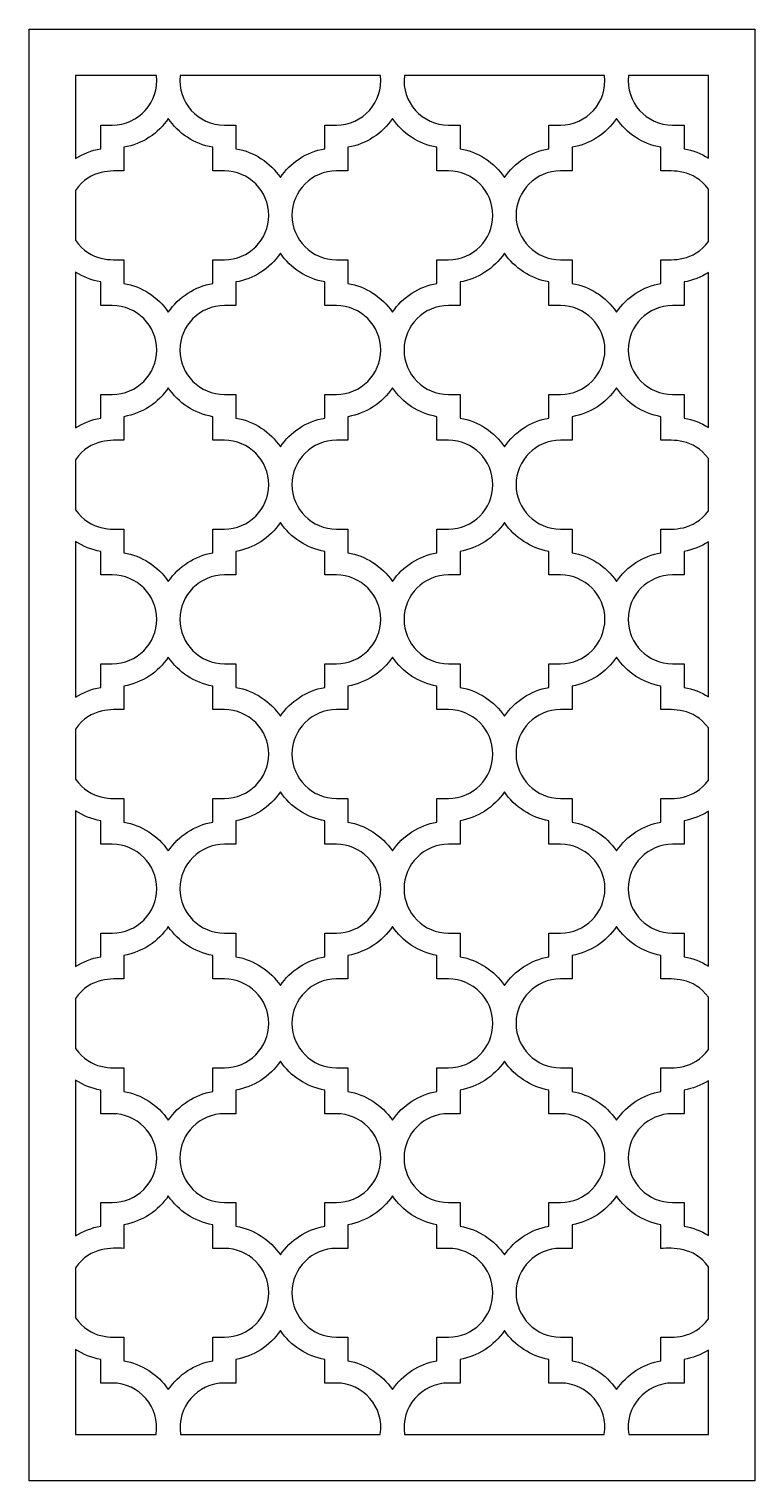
# Model space of a CAD drawing. Header units: millimetres. Extents: x -50 to 50, y -100 to 100.
import ezdxf

# ---------------------------------------------------------------- set-up
doc = ezdxf.new("R2010")
doc.units = ezdxf.units.MM
doc.header["$MEASUREMENT"] = 0
doc.layers.add('layer 1', color=7, linetype='Continuous')

msp = doc.modelspace()

# ---------------------------------------------------------------- linework, layer by layer
at = {"layer": 'layer 1', "color": 250}
for points, knots in [([(50.0818, 100.1536), (50.0818, 100.1536), (-49.9181, 100.1536), (-49.9181, 100.1536), (-49.9181, 100.1536), (-49.9181, 100.1536), (-49.9181, -99.8361), (-49.9181, -99.8361), (-49.9181, -99.8361), (-49.9181, -99.8361), (50.0818, -99.8361), (50.0818, -99.8361), (50.0818, -99.8361), (50.0818, -99.8361), (50.0818, 100.1536), (50.0818, 100.1536)], [0, 0, 0, 0, 0.2, 0.2, 0.2, 0.2, 0.4, 0.4, 0.4, 0.4, 0.6, 0.6, 0.6, 0.6, 1, 1, 1, 1]), ([(-43.504, 93.7496), (-43.504, 93.7496), (-32.3744, 93.7496), (-32.3744, 93.7496), (-32.3744, 93.7496), (-31.9472, 90.067), (-34.8415, 86.923), (-38.4497, 86.923), (-38.4497, 86.923), (-38.4497, 86.923), (-40.0492, 86.923), (-40.0492, 86.923), (-40.0492, 86.923), (-40.0492, 86.923), (-40.0492, 83.6697), (-40.0492, 83.6697), (-40.0492, 83.6697), (-41.3051, 83.4517), (-42.4739, 82.9793), (-43.504, 82.3105), (-43.504, 82.3105), (-43.504, 82.3105), (-43.504, 93.7496), (-43.504, 93.7496)], [0, 0, 0, 0, 0.14285714, 0.14285714, 0.14285714, 0.14285714, 0.28571429, 0.28571429, 0.28571429, 0.28571429, 0.42857143, 0.42857143, 0.42857143, 0.42857143, 0.57142857, 0.57142857, 0.57142857, 0.57142857, 0.71428571, 0.71428571, 0.71428571, 0.71428571, 1, 1, 1, 1]), ([(-1.5042, 93.7496), (-1.077, 90.067), (-3.9712, 86.923), (-7.5794, 86.923), (-7.5794, 86.923), (-7.5794, 86.923), (-9.1789, 86.923), (-9.1789, 86.923), (-9.1789, 86.923), (-9.1789, 86.923), (-9.1789, 83.6697), (-9.1789, 83.6697), (-9.1789, 83.6697), (-11.7172, 83.2288), (-13.9044, 81.7559), (-15.2957, 79.7017), (-15.2957, 79.7017), (-15.2957, 79.702), (-15.2957, 79.7024), (-15.2957, 79.7027), (-15.2957, 79.7027), (-15.2957, 79.7027), (-15.2961, 79.702), (-15.2962, 79.702), (-15.2962, 79.702), (-16.6882, 81.7559), (-18.8764, 83.2288), (-21.4154, 83.6697), (-21.4154, 83.6697), (-21.4154, 83.6697), (-21.4154, 86.923), (-21.4154, 86.923), (-21.4154, 86.923), (-21.4154, 86.923), (-23.0149, 86.923), (-23.0149, 86.923), (-23.0149, 86.923), (-26.6212, 86.923), (-29.5138, 90.0674), (-29.0868, 93.7496), (-29.0868, 93.7496), (-29.0868, 93.7496), (-1.5042, 93.7496), (-1.5042, 93.7496)], [0, 0, 0, 0, 0.08333333, 0.08333333, 0.08333333, 0.08333333, 0.16666667, 0.16666667, 0.16666667, 0.16666667, 0.25, 0.25, 0.25, 0.25, 0.33333333, 0.33333333, 0.33333333, 0.33333333, 0.41666667, 0.41666667, 0.41666667, 0.41666667, 0.5, 0.5, 0.5, 0.5, 0.58333333, 0.58333333, 0.58333333, 0.58333333, 0.66666667, 0.66666667, 0.66666667, 0.66666667, 0.75, 0.75, 0.75, 0.75, 0.83333333, 0.83333333, 0.83333333, 0.83333333, 1, 1, 1, 1]), ([(29.3659, 93.7496), (29.7931, 90.067), (26.899, 86.923), (23.2907, 86.923), (23.2907, 86.923), (23.2907, 86.923), (21.6913, 86.923), (21.6913, 86.923), (21.6913, 86.923), (21.6913, 86.923), (21.6913, 83.6697), (21.6913, 83.6697), (21.6913, 83.6697), (19.153, 83.2288), (16.9658, 81.7559), (15.5744, 79.7017), (15.5744, 79.7017), (15.5744, 79.702), (15.5744, 79.7024), (15.5744, 79.7027), (15.5744, 79.7027), (15.5744, 79.7027), (15.5741, 79.702), (15.5741, 79.702), (15.5741, 79.702), (14.182, 81.7559), (11.9937, 83.2288), (9.4548, 83.6697), (9.4548, 83.6697), (9.4548, 83.6697), (9.4548, 86.923), (9.4548, 86.923), (9.4548, 86.923), (9.4548, 86.923), (7.8553, 86.923), (7.8553, 86.923), (7.8553, 86.923), (4.2566, 86.923), (1.3568, 90.0578), (1.7833, 93.7496), (1.7833, 93.7496), (1.7833, 93.7496), (29.3659, 93.7496), (29.3659, 93.7496)], [0, 0, 0, 0, 0.08333333, 0.08333333, 0.08333333, 0.08333333, 0.16666667, 0.16666667, 0.16666667, 0.16666667, 0.25, 0.25, 0.25, 0.25, 0.33333333, 0.33333333, 0.33333333, 0.33333333, 0.41666667, 0.41666667, 0.41666667, 0.41666667, 0.5, 0.5, 0.5, 0.5, 0.58333333, 0.58333333, 0.58333333, 0.58333333, 0.66666667, 0.66666667, 0.66666667, 0.66666667, 0.75, 0.75, 0.75, 0.75, 0.83333333, 0.83333333, 0.83333333, 0.83333333, 1, 1, 1, 1]), ([(43.6679, 82.3768), (42.6642, 83.0083), (41.5364, 83.4595), (40.325, 83.6697), (40.325, 83.6697), (40.325, 83.6697), (40.325, 86.923), (40.325, 86.923), (40.325, 86.923), (40.325, 86.923), (38.7255, 86.923), (38.7255, 86.923), (38.7255, 86.923), (35.119, 86.923), (32.2266, 90.0674), (32.6535, 93.7496), (32.6535, 93.7496), (32.6535, 93.7496), (43.6679, 93.7496), (43.6679, 93.7496), (43.6679, 93.7496), (43.6679, 93.7496), (43.6679, 82.3768), (43.6679, 82.3768)], [0, 0, 0, 0, 0.14285714, 0.14285714, 0.14285714, 0.14285714, 0.28571429, 0.28571429, 0.28571429, 0.28571429, 0.42857143, 0.42857143, 0.42857143, 0.42857143, 0.57142857, 0.57142857, 0.57142857, 0.57142857, 0.71428571, 0.71428571, 0.71428571, 0.71428571, 1, 1, 1, 1]), ([(-43.504, 77.9307), (-41.4565, 80.9304), (-38.4139, 80.6083), (-36.8502, 80.6083), (-36.8502, 80.6083), (-36.8502, 80.6083), (-36.8502, 83.8616), (-36.8502, 83.8616), (-36.8502, 83.8616), (-34.312, 84.3026), (-32.1227, 85.7737), (-30.7309, 87.8272), (-30.7309, 87.8272), (-29.3394, 85.7737), (-27.1516, 84.3026), (-24.6143, 83.8616), (-24.6143, 83.8616), (-24.6143, 83.8616), (-24.6143, 80.6083), (-24.6143, 80.6083), (-24.6143, 80.6083), (-24.6143, 80.6083), (-23.0149, 80.6083), (-23.0149, 80.6083), (-23.0149, 80.6083), (-19.642, 80.6083), (-16.8954, 77.8662), (-16.8954, 74.4919), (-16.8954, 74.4919), (-16.8954, 74.4919), (-16.8952, 74.4919), (-16.8952, 74.4919), (-16.8952, 74.4919), (-16.8952, 71.1179), (-19.6403, 68.3726), (-23.0149, 68.3726), (-23.0149, 68.3726), (-23.0149, 68.3726), (-24.6143, 68.3726), (-24.6143, 68.3726), (-24.6143, 68.3726), (-24.6143, 68.3726), (-24.6143, 65.1189), (-24.6143, 65.1189), (-24.6143, 65.1189), (-27.0506, 64.6956), (-29.2917, 63.2799), (-30.7309, 61.1547), (-30.7309, 61.1547), (-32.1853, 63.3049), (-34.449, 64.7016), (-36.8502, 65.1189), (-36.8502, 65.1189), (-36.8502, 65.1189), (-36.8502, 68.3726), (-36.8502, 68.3726), (-36.8502, 68.3726), (-38.4532, 68.3726), (-41.4554, 68.0484), (-43.504, 71.0512), (-43.504, 71.0512), (-43.504, 71.0512), (-43.504, 77.9307), (-43.504, 77.9307)], [0, 0, 0, 0, 0.05882353, 0.05882353, 0.05882353, 0.05882353, 0.11764706, 0.11764706, 0.11764706, 0.11764706, 0.17647059, 0.17647059, 0.17647059, 0.17647059, 0.23529412, 0.23529412, 0.23529412, 0.23529412, 0.29411765, 0.29411765, 0.29411765, 0.29411765, 0.35294118, 0.35294118, 0.35294118, 0.35294118, 0.41176471, 0.41176471, 0.41176471, 0.41176471, 0.47058824, 0.47058824, 0.47058824, 0.47058824, 0.52941176, 0.52941176, 0.52941176, 0.52941176, 0.58823529, 0.58823529, 0.58823529, 0.58823529, 0.64705882, 0.64705882, 0.64705882, 0.64705882, 0.70588235, 0.70588235, 0.70588235, 0.70588235, 0.76470588, 0.76470588, 0.76470588, 0.76470588, 0.82352941, 0.82352941, 0.82352941, 0.82352941, 0.88235294, 0.88235294, 0.88235294, 0.88235294, 1, 1, 1, 1]), ([(0.1394, 87.8272), (1.5307, 85.7737), (3.7186, 84.3026), (6.2558, 83.8616), (6.2558, 83.8616), (6.2558, 83.8616), (6.2558, 80.6083), (6.2558, 80.6083), (6.2558, 80.6083), (6.2558, 80.6083), (7.8553, 80.6083), (7.8553, 80.6083), (7.8553, 80.6083), (11.2282, 80.6083), (13.9749, 77.8662), (13.9749, 74.4919), (13.9749, 74.4919), (13.9749, 74.4919), (13.9749, 74.4919), (13.9749, 74.4919), (13.9749, 74.4919), (13.9749, 71.1179), (11.23, 68.3726), (7.8553, 68.3726), (7.8553, 68.3726), (7.8553, 68.3726), (6.2558, 68.3726), (6.2558, 68.3726), (6.2558, 68.3726), (6.2558, 68.3726), (6.2558, 65.1189), (6.2558, 65.1189), (6.2558, 65.1189), (3.8195, 64.6956), (1.5787, 63.2799), (0.1394, 61.1547), (0.1394, 61.1547), (-1.3151, 63.3049), (-3.5789, 64.7016), (-5.9799, 65.1189), (-5.9799, 65.1189), (-5.9799, 65.1189), (-5.9799, 68.3726), (-5.9799, 68.3726), (-5.9799, 68.3726), (-5.9799, 68.3726), (-7.5794, 68.3726), (-7.5794, 68.3726), (-7.5794, 68.3726), (-10.952, 68.3726), (-13.6959, 71.1179), (-13.6959, 74.4919), (-13.6959, 74.4919), (-13.6959, 77.8644), (-10.952, 80.6083), (-7.5794, 80.6083), (-7.5794, 80.6083), (-7.5794, 80.6083), (-5.9799, 80.6083), (-5.9799, 80.6083), (-5.9799, 80.6083), (-5.9799, 80.6083), (-5.9799, 83.8616), (-5.9799, 83.8616), (-5.9799, 83.8616), (-3.4417, 84.3026), (-1.2527, 85.7737), (0.1394, 87.8272)], [0, 0, 0, 0, 0.05555556, 0.05555556, 0.05555556, 0.05555556, 0.11111111, 0.11111111, 0.11111111, 0.11111111, 0.16666667, 0.16666667, 0.16666667, 0.16666667, 0.22222222, 0.22222222, 0.22222222, 0.22222222, 0.27777778, 0.27777778, 0.27777778, 0.27777778, 0.33333333, 0.33333333, 0.33333333, 0.33333333, 0.38888889, 0.38888889, 0.38888889, 0.38888889, 0.44444444, 0.44444444, 0.44444444, 0.44444444, 0.5, 0.5, 0.5, 0.5, 0.55555556, 0.55555556, 0.55555556, 0.55555556, 0.61111111, 0.61111111, 0.61111111, 0.61111111, 0.66666667, 0.66666667, 0.66666667, 0.66666667, 0.72222222, 0.72222222, 0.72222222, 0.72222222, 0.77777778, 0.77777778, 0.77777778, 0.77777778, 0.83333333, 0.83333333, 0.83333333, 0.83333333, 0.88888889, 0.88888889, 0.88888889, 0.88888889, 1, 1, 1, 1]), ([(43.6679, 70.8978), (41.601, 68.0639), (38.7216, 68.3726), (37.126, 68.3726), (37.126, 68.3726), (37.126, 68.3726), (37.126, 65.1189), (37.126, 65.1189), (37.126, 65.1189), (34.6897, 64.6956), (32.4485, 63.2799), (31.0095, 61.1547), (31.0095, 61.1547), (29.555, 63.3049), (27.2912, 64.7016), (24.8902, 65.1189), (24.8902, 65.1189), (24.8902, 65.1189), (24.8902, 68.3726), (24.8902, 68.3726), (24.8902, 68.3726), (24.8902, 68.3726), (23.2907, 68.3726), (23.2907, 68.3726), (23.2907, 68.3726), (19.9178, 68.3726), (17.1743, 71.1179), (17.1743, 74.4919), (17.1743, 74.4919), (17.1743, 77.8644), (19.9178, 80.6083), (23.2907, 80.6083), (23.2907, 80.6083), (23.2907, 80.6083), (24.8902, 80.6083), (24.8902, 80.6083), (24.8902, 80.6083), (24.8902, 80.6083), (24.8902, 83.8616), (24.8902, 83.8616), (24.8902, 83.8616), (27.4281, 84.3026), (29.6175, 85.7737), (31.0095, 87.8272), (31.0095, 87.8272), (32.4009, 85.7737), (34.5888, 84.3026), (37.126, 83.8616), (37.126, 83.8616), (37.126, 83.8616), (37.126, 80.6083), (37.126, 80.6083), (37.126, 80.6083), (38.728, 80.6083), (41.5999, 80.9184), (43.6679, 78.0842), (43.6679, 78.0842), (43.6679, 78.0842), (43.6679, 70.8978), (43.6679, 70.8978)], [0, 0, 0, 0, 0.0625, 0.0625, 0.0625, 0.0625, 0.125, 0.125, 0.125, 0.125, 0.1875, 0.1875, 0.1875, 0.1875, 0.25, 0.25, 0.25, 0.25, 0.3125, 0.3125, 0.3125, 0.3125, 0.375, 0.375, 0.375, 0.375, 0.4375, 0.4375, 0.4375, 0.4375, 0.5, 0.5, 0.5, 0.5, 0.5625, 0.5625, 0.5625, 0.5625, 0.625, 0.625, 0.625, 0.625, 0.6875, 0.6875, 0.6875, 0.6875, 0.75, 0.75, 0.75, 0.75, 0.8125, 0.8125, 0.8125, 0.8125, 0.875, 0.875, 0.875, 0.875, 1, 1, 1, 1]), ([(-23.0149, 49.8218), (-26.3875, 49.8218), (-29.1309, 52.5671), (-29.131, 55.9414), (-29.131, 55.9414), (-29.131, 59.314), (-26.3875, 62.0575), (-23.0149, 62.0575), (-23.0149, 62.0575), (-23.0149, 62.0575), (-21.4154, 62.0575), (-21.4154, 62.0575), (-21.4154, 62.0575), (-21.4154, 62.0575), (-21.4154, 65.3112), (-21.4154, 65.3112), (-21.4154, 65.3112), (-19.0053, 65.7292), (-16.7611, 67.122), (-15.2961, 69.2764), (-15.2961, 69.2764), (-15.2958, 69.276), (-15.2958, 69.276), (-15.2958, 69.276), (-15.2958, 69.276), (-15.2958, 69.276), (-15.2957, 69.276), (-15.2957, 69.276), (-15.2957, 69.276), (-15.2957, 69.276), (-15.2957, 69.276), (-15.2955, 69.2764), (-15.2955, 69.2764), (-13.8726, 67.1809), (-11.6575, 65.7416), (-9.1789, 65.3112), (-9.1789, 65.3112), (-9.1789, 65.3112), (-9.1789, 62.0575), (-9.1789, 62.0575), (-9.1789, 62.0575), (-9.1789, 62.0575), (-7.5794, 62.0575), (-7.5794, 62.0575), (-7.5794, 62.0575), (-4.2051, 62.0575), (-1.4598, 59.314), (-1.4598, 55.9414), (-1.4598, 55.9414), (-1.4601, 52.5671), (-4.2051, 49.8218), (-7.5794, 49.8218), (-7.5794, 49.8218), (-7.5794, 49.8218), (-9.1789, 49.8218), (-9.1789, 49.8218), (-9.1789, 49.8218), (-9.1789, 49.8218), (-9.1789, 46.5684), (-9.1789, 46.5684), (-9.1789, 46.5684), (-11.7172, 46.1278), (-13.9044, 44.6546), (-15.2957, 42.6004), (-15.2957, 42.6004), (-15.2957, 42.6008), (-15.2957, 42.6011), (-15.2957, 42.6015), (-15.2957, 42.6015), (-15.2957, 42.6015), (-15.2962, 42.6008), (-15.2962, 42.6008), (-15.2962, 42.6008), (-16.6882, 44.6546), (-18.8764, 46.1278), (-21.4154, 46.5684), (-21.4154, 46.5684), (-21.4154, 46.5684), (-21.4154, 49.8218), (-21.4154, 49.8218), (-21.4154, 49.8218), (-21.4154, 49.8218), (-23.0149, 49.8218), (-23.0149, 49.8218)], [0, 0, 0, 0, 0.04545455, 0.04545455, 0.04545455, 0.04545455, 0.09090909, 0.09090909, 0.09090909, 0.09090909, 0.13636364, 0.13636364, 0.13636364, 0.13636364, 0.18181818, 0.18181818, 0.18181818, 0.18181818, 0.22727273, 0.22727273, 0.22727273, 0.22727273, 0.27272727, 0.27272727, 0.27272727, 0.27272727, 0.31818182, 0.31818182, 0.31818182, 0.31818182, 0.36363636, 0.36363636, 0.36363636, 0.36363636, 0.40909091, 0.40909091, 0.40909091, 0.40909091, 0.45454545, 0.45454545, 0.45454545, 0.45454545, 0.5, 0.5, 0.5, 0.5, 0.54545455, 0.54545455, 0.54545455, 0.54545455, 0.59090909, 0.59090909, 0.59090909, 0.59090909, 0.63636364, 0.63636364, 0.63636364, 0.63636364, 0.68181818, 0.68181818, 0.68181818, 0.68181818, 0.72727273, 0.72727273, 0.72727273, 0.72727273, 0.77272727, 0.77272727, 0.77272727, 0.77272727, 0.81818182, 0.81818182, 0.81818182, 0.81818182, 0.86363636, 0.86363636, 0.86363636, 0.86363636, 0.90909091, 0.90909091, 0.90909091, 0.90909091, 1, 1, 1, 1]), ([(23.2907, 62.0575), (26.6651, 62.0575), (29.4104, 59.314), (29.4104, 55.9414), (29.4104, 55.9414), (29.41, 52.5671), (26.6651, 49.8218), (23.2907, 49.8218), (23.2907, 49.8218), (23.2907, 49.8218), (21.6913, 49.8218), (21.6913, 49.8218), (21.6913, 49.8218), (21.6913, 49.8218), (21.6913, 46.5684), (21.6913, 46.5684), (21.6913, 46.5684), (19.153, 46.1278), (16.9658, 44.6546), (15.5744, 42.6004), (15.5744, 42.6004), (15.5744, 42.6008), (15.5744, 42.6011), (15.5744, 42.6015), (15.5744, 42.6015), (15.5744, 42.6015), (15.5741, 42.6008), (15.5741, 42.6008), (15.5741, 42.6008), (14.182, 44.6546), (11.9937, 46.1278), (9.4548, 46.5684), (9.4548, 46.5684), (9.4548, 46.5684), (9.4548, 49.8218), (9.4548, 49.8218), (9.4548, 49.8218), (9.4548, 49.8218), (7.8553, 49.8218), (7.8553, 49.8218), (7.8553, 49.8218), (4.4828, 49.8218), (1.7392, 52.5671), (1.7392, 55.9414), (1.7392, 55.9414), (1.7392, 59.314), (4.4828, 62.0575), (7.8553, 62.0575), (7.8553, 62.0575), (7.8553, 62.0575), (9.4548, 62.0575), (9.4548, 62.0575), (9.4548, 62.0575), (9.4548, 62.0575), (9.4548, 65.3112), (9.4548, 65.3112), (9.4548, 65.3112), (11.8646, 65.7292), (14.109, 67.122), (15.5741, 69.2764), (15.5741, 69.2764), (15.5744, 69.276), (15.5744, 69.276), (15.5744, 69.276), (15.5744, 69.276), (15.5744, 69.276), (15.5744, 69.276), (15.5744, 69.276), (15.5744, 69.276), (15.5744, 69.276), (15.5744, 69.276), (15.5748, 69.2764), (15.5748, 69.2764), (16.9975, 67.1809), (19.213, 65.7416), (21.6913, 65.3112), (21.6913, 65.3112), (21.6913, 65.3112), (21.6913, 62.0575), (21.6913, 62.0575), (21.6913, 62.0575), (21.6913, 62.0575), (23.2907, 62.0575), (23.2907, 62.0575)], [0, 0, 0, 0, 0.04545455, 0.04545455, 0.04545455, 0.04545455, 0.09090909, 0.09090909, 0.09090909, 0.09090909, 0.13636364, 0.13636364, 0.13636364, 0.13636364, 0.18181818, 0.18181818, 0.18181818, 0.18181818, 0.22727273, 0.22727273, 0.22727273, 0.22727273, 0.27272727, 0.27272727, 0.27272727, 0.27272727, 0.31818182, 0.31818182, 0.31818182, 0.31818182, 0.36363636, 0.36363636, 0.36363636, 0.36363636, 0.40909091, 0.40909091, 0.40909091, 0.40909091, 0.45454545, 0.45454545, 0.45454545, 0.45454545, 0.5, 0.5, 0.5, 0.5, 0.54545455, 0.54545455, 0.54545455, 0.54545455, 0.59090909, 0.59090909, 0.59090909, 0.59090909, 0.63636364, 0.63636364, 0.63636364, 0.63636364, 0.68181818, 0.68181818, 0.68181818, 0.68181818, 0.72727273, 0.72727273, 0.72727273, 0.72727273, 0.77272727, 0.77272727, 0.77272727, 0.77272727, 0.81818182, 0.81818182, 0.81818182, 0.81818182, 0.86363636, 0.86363636, 0.86363636, 0.86363636, 0.90909091, 0.90909091, 0.90909091, 0.90909091, 1, 1, 1, 1]), ([(-43.504, 66.6697), (-42.4622, 65.9938), (-41.2886, 65.5264), (-40.0492, 65.3112), (-40.0492, 65.3112), (-40.0492, 65.3112), (-40.0492, 62.0575), (-40.0492, 62.0575), (-40.0492, 62.0575), (-40.0492, 62.0575), (-38.4497, 62.0575), (-38.4497, 62.0575), (-38.4497, 62.0575), (-35.0752, 62.0575), (-32.33, 59.314), (-32.33, 55.9414), (-32.33, 55.9414), (-32.3301, 52.5671), (-35.0752, 49.8218), (-38.4497, 49.8218), (-38.4497, 49.8218), (-38.4497, 49.8218), (-40.0492, 49.8218), (-40.0492, 49.8218), (-40.0492, 49.8218), (-40.0492, 49.8218), (-40.0492, 46.5684), (-40.0492, 46.5684), (-40.0492, 46.5684), (-41.3051, 46.3504), (-42.4739, 45.8781), (-43.504, 45.2092), (-43.504, 45.2092), (-43.504, 45.2092), (-43.504, 66.6697), (-43.504, 66.6697)], [0, 0, 0, 0, 0.1, 0.1, 0.1, 0.1, 0.2, 0.2, 0.2, 0.2, 0.3, 0.3, 0.3, 0.3, 0.4, 0.4, 0.4, 0.4, 0.5, 0.5, 0.5, 0.5, 0.6, 0.6, 0.6, 0.6, 0.7, 0.7, 0.7, 0.7, 0.8, 0.8, 0.8, 0.8, 1, 1, 1, 1]), ([(43.6679, 45.2755), (42.6642, 45.907), (41.5364, 46.3582), (40.325, 46.5684), (40.325, 46.5684), (40.325, 46.5684), (40.325, 49.8218), (40.325, 49.8218), (40.325, 49.8218), (40.325, 49.8218), (38.7255, 49.8218), (38.7255, 49.8218), (38.7255, 49.8218), (35.3529, 49.8218), (32.6094, 52.5671), (32.6094, 55.9414), (32.6094, 55.9414), (32.6094, 59.314), (35.3529, 62.0575), (38.7255, 62.0575), (38.7255, 62.0575), (38.7255, 62.0575), (40.325, 62.0575), (40.325, 62.0575), (40.325, 62.0575), (40.325, 62.0575), (40.325, 65.3112), (40.325, 65.3112), (40.325, 65.3112), (41.5033, 65.5154), (42.6403, 65.9564), (43.6679, 66.602), (43.6679, 66.602), (43.6679, 66.602), (43.6679, 45.2755), (43.6679, 45.2755)], [0, 0, 0, 0, 0.1, 0.1, 0.1, 0.1, 0.2, 0.2, 0.2, 0.2, 0.3, 0.3, 0.3, 0.3, 0.4, 0.4, 0.4, 0.4, 0.5, 0.5, 0.5, 0.5, 0.6, 0.6, 0.6, 0.6, 0.7, 0.7, 0.7, 0.7, 0.8, 0.8, 0.8, 0.8, 1, 1, 1, 1]), ([(-43.504, 40.8295), (-41.4565, 43.8295), (-38.4139, 43.507), (-36.8502, 43.507), (-36.8502, 43.507), (-36.8502, 43.507), (-36.8502, 46.7604), (-36.8502, 46.7604), (-36.8502, 46.7604), (-34.312, 47.2013), (-32.1227, 48.6724), (-30.7309, 50.7259), (-30.7309, 50.7259), (-29.3394, 48.6724), (-27.1516, 47.2013), (-24.6143, 46.7604), (-24.6143, 46.7604), (-24.6143, 46.7604), (-24.6143, 43.507), (-24.6143, 43.507), (-24.6143, 43.507), (-24.6143, 43.507), (-23.0149, 43.507), (-23.0149, 43.507), (-23.0149, 43.507), (-19.642, 43.507), (-16.8954, 40.7652), (-16.8954, 37.3909), (-16.8954, 37.3909), (-16.8954, 37.3909), (-16.8952, 37.3909), (-16.8952, 37.3909), (-16.8952, 37.3909), (-16.8952, 34.0166), (-19.6403, 31.2713), (-23.0149, 31.2713), (-23.0149, 31.2713), (-23.0149, 31.2713), (-24.6143, 31.2713), (-24.6143, 31.2713), (-24.6143, 31.2713), (-24.6143, 31.2713), (-24.6143, 28.018), (-24.6143, 28.018), (-24.6143, 28.018), (-27.0506, 27.5943), (-29.2917, 26.1786), (-30.7309, 24.0535), (-30.7309, 24.0535), (-32.1853, 26.204), (-34.449, 27.6003), (-36.8502, 28.018), (-36.8502, 28.018), (-36.8502, 28.018), (-36.8502, 31.2713), (-36.8502, 31.2713), (-36.8502, 31.2713), (-38.4532, 31.2713), (-41.4554, 30.9471), (-43.504, 33.9499), (-43.504, 33.9499), (-43.504, 33.9499), (-43.504, 40.8295), (-43.504, 40.8295)], [0, 0, 0, 0, 0.05882353, 0.05882353, 0.05882353, 0.05882353, 0.11764706, 0.11764706, 0.11764706, 0.11764706, 0.17647059, 0.17647059, 0.17647059, 0.17647059, 0.23529412, 0.23529412, 0.23529412, 0.23529412, 0.29411765, 0.29411765, 0.29411765, 0.29411765, 0.35294118, 0.35294118, 0.35294118, 0.35294118, 0.41176471, 0.41176471, 0.41176471, 0.41176471, 0.47058824, 0.47058824, 0.47058824, 0.47058824, 0.52941176, 0.52941176, 0.52941176, 0.52941176, 0.58823529, 0.58823529, 0.58823529, 0.58823529, 0.64705882, 0.64705882, 0.64705882, 0.64705882, 0.70588235, 0.70588235, 0.70588235, 0.70588235, 0.76470588, 0.76470588, 0.76470588, 0.76470588, 0.82352941, 0.82352941, 0.82352941, 0.82352941, 0.88235294, 0.88235294, 0.88235294, 0.88235294, 1, 1, 1, 1]), ([(7.8553, 43.507), (11.2282, 43.507), (13.9749, 40.7652), (13.9749, 37.3909), (13.9749, 37.3909), (13.9749, 37.3909), (13.9749, 37.3909), (13.9749, 37.3909), (13.9749, 37.3909), (13.9749, 34.0166), (11.23, 31.2713), (7.8553, 31.2713), (7.8553, 31.2713), (7.8553, 31.2713), (6.2558, 31.2713), (6.2558, 31.2713), (6.2558, 31.2713), (6.2558, 31.2713), (6.2558, 28.018), (6.2558, 28.018), (6.2558, 28.018), (3.8195, 27.5943), (1.5787, 26.1786), (0.1394, 24.0535), (0.1394, 24.0535), (-1.3151, 26.204), (-3.5789, 27.6003), (-5.9799, 28.018), (-5.9799, 28.018), (-5.9799, 28.018), (-5.9799, 31.2713), (-5.9799, 31.2713), (-5.9799, 31.2713), (-5.9799, 31.2713), (-7.5794, 31.2713), (-7.5794, 31.2713), (-7.5794, 31.2713), (-10.952, 31.2713), (-13.6959, 34.0166), (-13.6959, 37.3909), (-13.6959, 37.3909), (-13.6959, 40.7635), (-10.952, 43.507), (-7.5794, 43.507), (-7.5794, 43.507), (-7.5794, 43.507), (-5.9799, 43.507), (-5.9799, 43.507), (-5.9799, 43.507), (-5.9799, 43.507), (-5.9799, 46.7604), (-5.9799, 46.7604), (-5.9799, 46.7604), (-3.4417, 47.2013), (-1.2527, 48.6724), (0.1394, 50.7259), (0.1394, 50.7259), (1.5307, 48.6724), (3.7186, 47.2013), (6.2558, 46.7604), (6.2558, 46.7604), (6.2558, 46.7604), (6.2558, 43.507), (6.2558, 43.507), (6.2558, 43.507), (6.2558, 43.507), (7.8553, 43.507), (7.8553, 43.507)], [0, 0, 0, 0, 0.05555556, 0.05555556, 0.05555556, 0.05555556, 0.11111111, 0.11111111, 0.11111111, 0.11111111, 0.16666667, 0.16666667, 0.16666667, 0.16666667, 0.22222222, 0.22222222, 0.22222222, 0.22222222, 0.27777778, 0.27777778, 0.27777778, 0.27777778, 0.33333333, 0.33333333, 0.33333333, 0.33333333, 0.38888889, 0.38888889, 0.38888889, 0.38888889, 0.44444444, 0.44444444, 0.44444444, 0.44444444, 0.5, 0.5, 0.5, 0.5, 0.55555556, 0.55555556, 0.55555556, 0.55555556, 0.61111111, 0.61111111, 0.61111111, 0.61111111, 0.66666667, 0.66666667, 0.66666667, 0.66666667, 0.72222222, 0.72222222, 0.72222222, 0.72222222, 0.77777778, 0.77777778, 0.77777778, 0.77777778, 0.83333333, 0.83333333, 0.83333333, 0.83333333, 0.88888889, 0.88888889, 0.88888889, 0.88888889, 1, 1, 1, 1]), ([(43.6679, 33.7965), (41.601, 30.963), (38.7216, 31.2713), (37.126, 31.2713), (37.126, 31.2713), (37.126, 31.2713), (37.126, 28.018), (37.126, 28.018), (37.126, 28.018), (34.6897, 27.5943), (32.4485, 26.1786), (31.0095, 24.0535), (31.0095, 24.0535), (29.555, 26.204), (27.2912, 27.6003), (24.8902, 28.018), (24.8902, 28.018), (24.8902, 28.018), (24.8902, 31.2713), (24.8902, 31.2713), (24.8902, 31.2713), (24.8902, 31.2713), (23.2907, 31.2713), (23.2907, 31.2713), (23.2907, 31.2713), (19.9178, 31.2713), (17.1743, 34.0166), (17.1743, 37.3909), (17.1743, 37.3909), (17.1743, 40.7635), (19.9178, 43.507), (23.2907, 43.507), (23.2907, 43.507), (23.2907, 43.507), (24.8902, 43.507), (24.8902, 43.507), (24.8902, 43.507), (24.8902, 43.507), (24.8902, 46.7604), (24.8902, 46.7604), (24.8902, 46.7604), (27.4281, 47.2013), (29.6175, 48.6724), (31.0095, 50.7259), (31.0095, 50.7259), (32.4009, 48.6724), (34.5888, 47.2013), (37.126, 46.7604), (37.126, 46.7604), (37.126, 46.7604), (37.126, 43.507), (37.126, 43.507), (37.126, 43.507), (38.728, 43.507), (41.5996, 43.8171), (43.6679, 40.9829), (43.6679, 40.9829), (43.6679, 40.9829), (43.6679, 33.7965), (43.6679, 33.7965)], [0, 0, 0, 0, 0.0625, 0.0625, 0.0625, 0.0625, 0.125, 0.125, 0.125, 0.125, 0.1875, 0.1875, 0.1875, 0.1875, 0.25, 0.25, 0.25, 0.25, 0.3125, 0.3125, 0.3125, 0.3125, 0.375, 0.375, 0.375, 0.375, 0.4375, 0.4375, 0.4375, 0.4375, 0.5, 0.5, 0.5, 0.5, 0.5625, 0.5625, 0.5625, 0.5625, 0.625, 0.625, 0.625, 0.625, 0.6875, 0.6875, 0.6875, 0.6875, 0.75, 0.75, 0.75, 0.75, 0.8125, 0.8125, 0.8125, 0.8125, 0.875, 0.875, 0.875, 0.875, 1, 1, 1, 1]), ([(-23.0149, 12.7208), (-26.3875, 12.7208), (-29.1309, 15.4658), (-29.131, 18.8401), (-29.131, 18.8401), (-29.131, 22.2127), (-26.3875, 24.9566), (-23.0149, 24.9566), (-23.0149, 24.9566), (-23.0149, 24.9566), (-21.4154, 24.9566), (-21.4154, 24.9566), (-21.4154, 24.9566), (-21.4154, 24.9566), (-21.4154, 28.2099), (-21.4154, 28.2099), (-21.4154, 28.2099), (-19.0053, 28.6279), (-16.7611, 30.0207), (-15.2961, 32.1751), (-15.2961, 32.1751), (-15.2961, 32.1751), (-15.2958, 32.1751), (-15.2958, 32.1751), (-15.2958, 32.1751), (-15.2957, 32.1751), (-15.2957, 32.1751), (-15.2957, 32.1751), (-15.2957, 32.1751), (-13.8726, 30.0796), (-11.6575, 28.6403), (-9.1789, 28.2099), (-9.1789, 28.2099), (-9.1789, 28.2099), (-9.1789, 24.9566), (-9.1789, 24.9566), (-9.1789, 24.9566), (-9.1789, 24.9566), (-7.5794, 24.9566), (-7.5794, 24.9566), (-7.5794, 24.9566), (-4.2051, 24.9566), (-1.4598, 22.2127), (-1.4598, 18.8401), (-1.4598, 18.8401), (-1.4601, 15.4658), (-4.2051, 12.7208), (-7.5794, 12.7208), (-7.5794, 12.7208), (-7.5794, 12.7208), (-9.1789, 12.7208), (-9.1789, 12.7208), (-9.1789, 12.7208), (-9.1789, 12.7208), (-9.1789, 9.4675), (-9.1789, 9.4675), (-9.1789, 9.4675), (-11.7172, 9.0265), (-13.9044, 7.5533), (-15.2957, 5.4991), (-15.2957, 5.4991), (-15.2957, 5.4995), (-15.2957, 5.4998), (-15.2957, 5.5002), (-15.2957, 5.5002), (-15.2957, 5.5002), (-15.2961, 5.4998), (-15.2961, 5.4998), (-15.2961, 5.4998), (-16.6882, 7.5537), (-18.8764, 9.0265), (-21.4154, 9.4675), (-21.4154, 9.4675), (-21.4154, 9.4675), (-21.4154, 12.7208), (-21.4154, 12.7208), (-21.4154, 12.7208), (-21.4154, 12.7208), (-23.0149, 12.7208), (-23.0149, 12.7208)], [0, 0, 0, 0, 0.04761905, 0.04761905, 0.04761905, 0.04761905, 0.0952381, 0.0952381, 0.0952381, 0.0952381, 0.14285714, 0.14285714, 0.14285714, 0.14285714, 0.19047619, 0.19047619, 0.19047619, 0.19047619, 0.23809524, 0.23809524, 0.23809524, 0.23809524, 0.28571429, 0.28571429, 0.28571429, 0.28571429, 0.33333333, 0.33333333, 0.33333333, 0.33333333, 0.38095238, 0.38095238, 0.38095238, 0.38095238, 0.42857143, 0.42857143, 0.42857143, 0.42857143, 0.47619048, 0.47619048, 0.47619048, 0.47619048, 0.52380952, 0.52380952, 0.52380952, 0.52380952, 0.57142857, 0.57142857, 0.57142857, 0.57142857, 0.61904762, 0.61904762, 0.61904762, 0.61904762, 0.66666667, 0.66666667, 0.66666667, 0.66666667, 0.71428571, 0.71428571, 0.71428571, 0.71428571, 0.76190476, 0.76190476, 0.76190476, 0.76190476, 0.80952381, 0.80952381, 0.80952381, 0.80952381, 0.85714286, 0.85714286, 0.85714286, 0.85714286, 0.9047619, 0.9047619, 0.9047619, 0.9047619, 1, 1, 1, 1]), ([(23.2907, 24.9566), (26.6651, 24.9566), (29.4104, 22.2127), (29.4104, 18.8401), (29.4104, 18.8401), (29.41, 15.4658), (26.6651, 12.7208), (23.2907, 12.7208), (23.2907, 12.7208), (23.2907, 12.7208), (21.6913, 12.7208), (21.6913, 12.7208), (21.6913, 12.7208), (21.6913, 12.7208), (21.6913, 9.4675), (21.6913, 9.4675), (21.6913, 9.4675), (19.153, 9.0265), (16.9658, 7.5533), (15.5744, 5.4991), (15.5744, 5.4991), (15.5744, 5.4995), (15.5744, 5.4998), (15.5744, 5.5002), (15.5744, 5.5002), (15.5744, 5.5002), (15.5741, 5.4998), (15.5741, 5.4995), (15.5741, 5.4995), (14.182, 7.5537), (11.9937, 9.0265), (9.4548, 9.4675), (9.4548, 9.4675), (9.4548, 9.4675), (9.4548, 12.7208), (9.4548, 12.7208), (9.4548, 12.7208), (9.4548, 12.7208), (7.8553, 12.7208), (7.8553, 12.7208), (7.8553, 12.7208), (4.4828, 12.7208), (1.7392, 15.4658), (1.7392, 18.8401), (1.7392, 18.8401), (1.7392, 22.2127), (4.4828, 24.9566), (7.8553, 24.9566), (7.8553, 24.9566), (7.8553, 24.9566), (9.4548, 24.9566), (9.4548, 24.9566), (9.4548, 24.9566), (9.4548, 24.9566), (9.4548, 28.2099), (9.4548, 28.2099), (9.4548, 28.2099), (11.8646, 28.6279), (14.109, 30.0207), (15.5741, 32.1751), (15.5741, 32.1751), (15.5741, 32.1751), (15.5744, 32.1748), (15.5744, 32.1748), (15.5744, 32.1748), (15.5744, 32.1751), (15.5744, 32.1751), (15.5744, 32.1751), (15.5744, 32.1751), (16.9975, 30.0796), (19.213, 28.6403), (21.6913, 28.2099), (21.6913, 28.2099), (21.6913, 28.2099), (21.6913, 24.9566), (21.6913, 24.9566), (21.6913, 24.9566), (21.6913, 24.9566), (23.2907, 24.9566), (23.2907, 24.9566)], [0, 0, 0, 0, 0.04761905, 0.04761905, 0.04761905, 0.04761905, 0.0952381, 0.0952381, 0.0952381, 0.0952381, 0.14285714, 0.14285714, 0.14285714, 0.14285714, 0.19047619, 0.19047619, 0.19047619, 0.19047619, 0.23809524, 0.23809524, 0.23809524, 0.23809524, 0.28571429, 0.28571429, 0.28571429, 0.28571429, 0.33333333, 0.33333333, 0.33333333, 0.33333333, 0.38095238, 0.38095238, 0.38095238, 0.38095238, 0.42857143, 0.42857143, 0.42857143, 0.42857143, 0.47619048, 0.47619048, 0.47619048, 0.47619048, 0.52380952, 0.52380952, 0.52380952, 0.52380952, 0.57142857, 0.57142857, 0.57142857, 0.57142857, 0.61904762, 0.61904762, 0.61904762, 0.61904762, 0.66666667, 0.66666667, 0.66666667, 0.66666667, 0.71428571, 0.71428571, 0.71428571, 0.71428571, 0.76190476, 0.76190476, 0.76190476, 0.76190476, 0.80952381, 0.80952381, 0.80952381, 0.80952381, 0.85714286, 0.85714286, 0.85714286, 0.85714286, 0.9047619, 0.9047619, 0.9047619, 0.9047619, 1, 1, 1, 1]), ([(-43.504, 29.5684), (-42.4622, 28.8925), (-41.2886, 28.4251), (-40.0492, 28.2099), (-40.0492, 28.2099), (-40.0492, 28.2099), (-40.0492, 24.9566), (-40.0492, 24.9566), (-40.0492, 24.9566), (-40.0492, 24.9566), (-38.4497, 24.9566), (-38.4497, 24.9566), (-38.4497, 24.9566), (-35.0752, 24.9566), (-32.33, 22.2127), (-32.33, 18.8401), (-32.33, 18.8401), (-32.3301, 15.4658), (-35.0752, 12.7208), (-38.4497, 12.7208), (-38.4497, 12.7208), (-38.4497, 12.7208), (-40.0492, 12.7208), (-40.0492, 12.7208), (-40.0492, 12.7208), (-40.0492, 12.7208), (-40.0492, 9.4675), (-40.0492, 9.4675), (-40.0492, 9.4675), (-41.3051, 9.2491), (-42.4739, 8.7768), (-43.504, 8.1079), (-43.504, 8.1079), (-43.504, 8.1079), (-43.504, 29.5684), (-43.504, 29.5684)], [0, 0, 0, 0, 0.1, 0.1, 0.1, 0.1, 0.2, 0.2, 0.2, 0.2, 0.3, 0.3, 0.3, 0.3, 0.4, 0.4, 0.4, 0.4, 0.5, 0.5, 0.5, 0.5, 0.6, 0.6, 0.6, 0.6, 0.7, 0.7, 0.7, 0.7, 0.8, 0.8, 0.8, 0.8, 1, 1, 1, 1]), ([(43.6679, 8.1742), (42.6642, 8.8057), (41.5364, 9.2569), (40.325, 9.4675), (40.325, 9.4675), (40.325, 9.4675), (40.325, 12.7208), (40.325, 12.7208), (40.325, 12.7208), (40.325, 12.7208), (38.7255, 12.7208), (38.7255, 12.7208), (38.7255, 12.7208), (35.3529, 12.7208), (32.6094, 15.4658), (32.6094, 18.8401), (32.6094, 18.8401), (32.6094, 22.2127), (35.3529, 24.9566), (38.7255, 24.9566), (38.7255, 24.9566), (38.7255, 24.9566), (40.325, 24.9566), (40.325, 24.9566), (40.325, 24.9566), (40.325, 24.9566), (40.325, 28.2099), (40.325, 28.2099), (40.325, 28.2099), (41.5033, 28.4141), (42.6403, 28.8551), (43.6679, 29.5007), (43.6679, 29.5007), (43.6679, 29.5007), (43.6679, 8.1742), (43.6679, 8.1742)], [0, 0, 0, 0, 0.1, 0.1, 0.1, 0.1, 0.2, 0.2, 0.2, 0.2, 0.3, 0.3, 0.3, 0.3, 0.4, 0.4, 0.4, 0.4, 0.5, 0.5, 0.5, 0.5, 0.6, 0.6, 0.6, 0.6, 0.7, 0.7, 0.7, 0.7, 0.8, 0.8, 0.8, 0.8, 1, 1, 1, 1]), ([(-43.504, 3.7282), (-41.4565, 6.7282), (-38.4139, 6.4058), (-36.8502, 6.4058), (-36.8502, 6.4058), (-36.8502, 6.4058), (-36.8502, 9.6591), (-36.8502, 9.6591), (-36.8502, 9.6591), (-34.312, 10.1), (-32.1227, 11.5711), (-30.7309, 13.6246), (-30.7309, 13.6246), (-29.3394, 11.5711), (-27.1516, 10.1004), (-24.6143, 9.6591), (-24.6143, 9.6591), (-24.6143, 9.6591), (-24.6143, 6.4058), (-24.6143, 6.4058), (-24.6143, 6.4058), (-24.6143, 6.4058), (-23.0149, 6.4058), (-23.0149, 6.4058), (-23.0149, 6.4058), (-19.642, 6.4058), (-16.8954, 3.664), (-16.8954, 0.2896), (-16.8954, 0.2896), (-16.8954, 0.2896), (-16.8952, 0.2896), (-16.8952, 0.2896), (-16.8952, 0.2896), (-16.8952, -3.0847), (-19.6403, -5.83), (-23.0149, -5.83), (-23.0149, -5.83), (-23.0149, -5.83), (-24.6143, -5.83), (-24.6143, -5.83), (-24.6143, -5.83), (-24.6143, -5.83), (-24.6143, -9.0833), (-24.6143, -9.0833), (-24.6143, -9.0833), (-27.0506, -9.507), (-29.2917, -10.9223), (-30.7309, -13.0478), (-30.7309, -13.0478), (-32.1853, -10.8973), (-34.449, -9.501), (-36.8502, -9.0833), (-36.8502, -9.0833), (-36.8502, -9.0833), (-36.8502, -5.83), (-36.8502, -5.83), (-36.8502, -5.83), (-38.4532, -5.83), (-41.4554, -6.1542), (-43.504, -3.151), (-43.504, -3.151), (-43.504, -3.151), (-43.504, 3.7282), (-43.504, 3.7282)], [0, 0, 0, 0, 0.05882353, 0.05882353, 0.05882353, 0.05882353, 0.11764706, 0.11764706, 0.11764706, 0.11764706, 0.17647059, 0.17647059, 0.17647059, 0.17647059, 0.23529412, 0.23529412, 0.23529412, 0.23529412, 0.29411765, 0.29411765, 0.29411765, 0.29411765, 0.35294118, 0.35294118, 0.35294118, 0.35294118, 0.41176471, 0.41176471, 0.41176471, 0.41176471, 0.47058824, 0.47058824, 0.47058824, 0.47058824, 0.52941176, 0.52941176, 0.52941176, 0.52941176, 0.58823529, 0.58823529, 0.58823529, 0.58823529, 0.64705882, 0.64705882, 0.64705882, 0.64705882, 0.70588235, 0.70588235, 0.70588235, 0.70588235, 0.76470588, 0.76470588, 0.76470588, 0.76470588, 0.82352941, 0.82352941, 0.82352941, 0.82352941, 0.88235294, 0.88235294, 0.88235294, 0.88235294, 1, 1, 1, 1]), ([(7.8553, 6.4058), (11.2282, 6.4058), (13.9749, 3.664), (13.9749, 0.2896), (13.9749, 0.2896), (13.9749, 0.2896), (13.9749, 0.2896), (13.9749, 0.2896), (13.9749, 0.2896), (13.9749, -3.0847), (11.23, -5.83), (7.8553, -5.83), (7.8553, -5.83), (7.8553, -5.83), (6.2558, -5.83), (6.2558, -5.83), (6.2558, -5.83), (6.2558, -5.83), (6.2558, -9.0833), (6.2558, -9.0833), (6.2558, -9.0833), (3.8195, -9.507), (1.5787, -10.9223), (0.1394, -13.0478), (0.1394, -13.0478), (-1.3151, -10.8973), (-3.5789, -9.501), (-5.9799, -9.0833), (-5.9799, -9.0833), (-5.9799, -9.0833), (-5.9799, -5.83), (-5.9799, -5.83), (-5.9799, -5.83), (-5.9799, -5.83), (-7.5794, -5.83), (-7.5794, -5.83), (-7.5794, -5.83), (-10.952, -5.83), (-13.6959, -3.0847), (-13.6959, 0.2896), (-13.6959, 0.2896), (-13.6959, 3.6622), (-10.952, 6.4058), (-7.5794, 6.4058), (-7.5794, 6.4058), (-7.5794, 6.4058), (-5.9799, 6.4058), (-5.9799, 6.4058), (-5.9799, 6.4058), (-5.9799, 6.4058), (-5.9799, 9.6591), (-5.9799, 9.6591), (-5.9799, 9.6591), (-3.4417, 10.1), (-1.2527, 11.5711), (0.1394, 13.6246), (0.1394, 13.6246), (1.5307, 11.5711), (3.7186, 10.1004), (6.2558, 9.6591), (6.2558, 9.6591), (6.2558, 9.6591), (6.2558, 6.4058), (6.2558, 6.4058), (6.2558, 6.4058), (6.2558, 6.4058), (7.8553, 6.4058), (7.8553, 6.4058)], [0, 0, 0, 0, 0.05555556, 0.05555556, 0.05555556, 0.05555556, 0.11111111, 0.11111111, 0.11111111, 0.11111111, 0.16666667, 0.16666667, 0.16666667, 0.16666667, 0.22222222, 0.22222222, 0.22222222, 0.22222222, 0.27777778, 0.27777778, 0.27777778, 0.27777778, 0.33333333, 0.33333333, 0.33333333, 0.33333333, 0.38888889, 0.38888889, 0.38888889, 0.38888889, 0.44444444, 0.44444444, 0.44444444, 0.44444444, 0.5, 0.5, 0.5, 0.5, 0.55555556, 0.55555556, 0.55555556, 0.55555556, 0.61111111, 0.61111111, 0.61111111, 0.61111111, 0.66666667, 0.66666667, 0.66666667, 0.66666667, 0.72222222, 0.72222222, 0.72222222, 0.72222222, 0.77777778, 0.77777778, 0.77777778, 0.77777778, 0.83333333, 0.83333333, 0.83333333, 0.83333333, 0.88888889, 0.88888889, 0.88888889, 0.88888889, 1, 1, 1, 1]), ([(43.6679, -3.3045), (41.601, -6.1387), (38.7216, -5.83), (37.126, -5.83), (37.126, -5.83), (37.126, -5.83), (37.126, -9.0833), (37.126, -9.0833), (37.126, -9.0833), (34.6897, -9.507), (32.4485, -10.9223), (31.0095, -13.0478), (31.0095, -13.0478), (29.555, -10.8973), (27.2912, -9.501), (24.8902, -9.0833), (24.8902, -9.0833), (24.8902, -9.0833), (24.8902, -5.83), (24.8902, -5.83), (24.8902, -5.83), (24.8902, -5.83), (23.2907, -5.83), (23.2907, -5.83), (23.2907, -5.83), (19.9178, -5.83), (17.1743, -3.0847), (17.1743, 0.2896), (17.1743, 0.2896), (17.1743, 3.6622), (19.9178, 6.4058), (23.2907, 6.4058), (23.2907, 6.4058), (23.2907, 6.4058), (24.8902, 6.4058), (24.8902, 6.4058), (24.8902, 6.4058), (24.8902, 6.4058), (24.8902, 9.6591), (24.8902, 9.6591), (24.8902, 9.6591), (27.4281, 10.1), (29.6175, 11.5711), (31.0095, 13.6246), (31.0095, 13.6246), (32.4009, 11.5711), (34.5888, 10.1004), (37.126, 9.6591), (37.126, 9.6591), (37.126, 9.6591), (37.126, 6.4058), (37.126, 6.4058), (37.126, 6.4058), (38.728, 6.4058), (41.5996, 6.7158), (43.6679, 3.882), (43.6679, 3.882), (43.6679, 3.882), (43.6679, -3.3045), (43.6679, -3.3045)], [0, 0, 0, 0, 0.0625, 0.0625, 0.0625, 0.0625, 0.125, 0.125, 0.125, 0.125, 0.1875, 0.1875, 0.1875, 0.1875, 0.25, 0.25, 0.25, 0.25, 0.3125, 0.3125, 0.3125, 0.3125, 0.375, 0.375, 0.375, 0.375, 0.4375, 0.4375, 0.4375, 0.4375, 0.5, 0.5, 0.5, 0.5, 0.5625, 0.5625, 0.5625, 0.5625, 0.625, 0.625, 0.625, 0.625, 0.6875, 0.6875, 0.6875, 0.6875, 0.75, 0.75, 0.75, 0.75, 0.8125, 0.8125, 0.8125, 0.8125, 0.875, 0.875, 0.875, 0.875, 1, 1, 1, 1]), ([(-23.0149, -24.3805), (-26.3875, -24.3805), (-29.1309, -21.6355), (-29.131, -18.2612), (-29.131, -18.2612), (-29.131, -14.8886), (-26.3875, -12.1447), (-23.0149, -12.1447), (-23.0149, -12.1447), (-23.0149, -12.1447), (-21.4154, -12.1447), (-21.4154, -12.1447), (-21.4154, -12.1447), (-21.4154, -12.1447), (-21.4154, -8.8914), (-21.4154, -8.8914), (-21.4154, -8.8914), (-19.0053, -8.4734), (-16.7611, -7.0806), (-15.2961, -4.9258), (-15.2961, -4.9258), (-15.2958, -4.9262), (-15.2958, -4.9262), (-15.2958, -4.9262), (-15.2958, -4.9262), (-15.2958, -4.9262), (-15.2957, -4.9262), (-15.2957, -4.9262), (-15.2957, -4.9262), (-15.2957, -4.9262), (-15.2957, -4.9262), (-15.2955, -4.9258), (-15.2955, -4.9258), (-13.8726, -7.0217), (-11.6575, -8.461), (-9.1789, -8.8914), (-9.1789, -8.8914), (-9.1789, -8.8914), (-9.1789, -12.1447), (-9.1789, -12.1447), (-9.1789, -12.1447), (-9.1789, -12.1447), (-7.5794, -12.1447), (-7.5794, -12.1447), (-7.5794, -12.1447), (-4.2051, -12.1447), (-1.4598, -14.8886), (-1.4598, -18.2612), (-1.4598, -18.2612), (-1.4601, -21.6355), (-4.2051, -24.3805), (-7.5794, -24.3805), (-7.5794, -24.3805), (-7.5794, -24.3805), (-9.1789, -24.3805), (-9.1789, -24.3805), (-9.1789, -24.3805), (-9.1789, -24.3805), (-9.1789, -27.6338), (-9.1789, -27.6338), (-9.1789, -27.6338), (-11.7172, -28.0747), (-13.9044, -29.5479), (-15.2957, -31.6018), (-15.2957, -31.6018), (-15.2957, -31.6018), (-15.2957, -31.6015), (-15.2957, -31.6011), (-15.2957, -31.6011), (-15.2958, -31.6015), (-15.2961, -31.6015), (-15.2961, -31.6015), (-15.2961, -31.6015), (-16.6882, -29.5476), (-18.8764, -28.0747), (-21.4154, -27.6338), (-21.4154, -27.6338), (-21.4154, -27.6338), (-21.4154, -24.3805), (-21.4154, -24.3805), (-21.4154, -24.3805), (-21.4154, -24.3805), (-23.0149, -24.3805), (-23.0149, -24.3805)], [0, 0, 0, 0, 0.04545455, 0.04545455, 0.04545455, 0.04545455, 0.09090909, 0.09090909, 0.09090909, 0.09090909, 0.13636364, 0.13636364, 0.13636364, 0.13636364, 0.18181818, 0.18181818, 0.18181818, 0.18181818, 0.22727273, 0.22727273, 0.22727273, 0.22727273, 0.27272727, 0.27272727, 0.27272727, 0.27272727, 0.31818182, 0.31818182, 0.31818182, 0.31818182, 0.36363636, 0.36363636, 0.36363636, 0.36363636, 0.40909091, 0.40909091, 0.40909091, 0.40909091, 0.45454545, 0.45454545, 0.45454545, 0.45454545, 0.5, 0.5, 0.5, 0.5, 0.54545455, 0.54545455, 0.54545455, 0.54545455, 0.59090909, 0.59090909, 0.59090909, 0.59090909, 0.63636364, 0.63636364, 0.63636364, 0.63636364, 0.68181818, 0.68181818, 0.68181818, 0.68181818, 0.72727273, 0.72727273, 0.72727273, 0.72727273, 0.77272727, 0.77272727, 0.77272727, 0.77272727, 0.81818182, 0.81818182, 0.81818182, 0.81818182, 0.86363636, 0.86363636, 0.86363636, 0.86363636, 0.90909091, 0.90909091, 0.90909091, 0.90909091, 1, 1, 1, 1]), ([(23.2907, -12.1447), (26.6651, -12.1447), (29.4104, -14.8886), (29.4104, -18.2612), (29.4104, -18.2612), (29.41, -21.6355), (26.6651, -24.3805), (23.2907, -24.3805), (23.2907, -24.3805), (23.2907, -24.3805), (21.6913, -24.3805), (21.6913, -24.3805), (21.6913, -24.3805), (21.6913, -24.3805), (21.6913, -27.6338), (21.6913, -27.6338), (21.6913, -27.6338), (19.153, -28.0747), (16.9658, -29.5479), (15.5744, -31.6018), (15.5744, -31.6018), (15.5744, -31.6018), (15.5744, -31.6015), (15.5744, -31.6011), (15.5744, -31.6011), (15.5744, -31.6015), (15.5741, -31.6015), (15.5741, -31.6015), (15.5741, -31.6015), (14.182, -29.5476), (11.9937, -28.0747), (9.4548, -27.6338), (9.4548, -27.6338), (9.4548, -27.6338), (9.4548, -24.3805), (9.4548, -24.3805), (9.4548, -24.3805), (9.4548, -24.3805), (7.8553, -24.3805), (7.8553, -24.3805), (7.8553, -24.3805), (4.4828, -24.3805), (1.7392, -21.6355), (1.7392, -18.2612), (1.7392, -18.2612), (1.7392, -14.8886), (4.4828, -12.1447), (7.8553, -12.1447), (7.8553, -12.1447), (7.8553, -12.1447), (9.4548, -12.1447), (9.4548, -12.1447), (9.4548, -12.1447), (9.4548, -12.1447), (9.4548, -8.8914), (9.4548, -8.8914), (9.4548, -8.8914), (11.8646, -8.4734), (14.109, -7.0806), (15.5741, -4.9258), (15.5741, -4.9258), (15.5741, -4.9258), (15.5744, -4.9265), (15.5744, -4.9265), (15.5744, -4.9265), (15.5744, -4.9265), (15.5744, -4.9262), (15.5744, -4.9262), (15.5744, -4.9262), (15.5744, -4.9262), (15.5744, -4.9262), (15.5748, -4.9258), (15.5748, -4.9258), (16.9975, -7.0217), (19.213, -8.461), (21.6913, -8.8914), (21.6913, -8.8914), (21.6913, -8.8914), (21.6913, -12.1447), (21.6913, -12.1447), (21.6913, -12.1447), (21.6913, -12.1447), (23.2907, -12.1447), (23.2907, -12.1447)], [0, 0, 0, 0, 0.04545455, 0.04545455, 0.04545455, 0.04545455, 0.09090909, 0.09090909, 0.09090909, 0.09090909, 0.13636364, 0.13636364, 0.13636364, 0.13636364, 0.18181818, 0.18181818, 0.18181818, 0.18181818, 0.22727273, 0.22727273, 0.22727273, 0.22727273, 0.27272727, 0.27272727, 0.27272727, 0.27272727, 0.31818182, 0.31818182, 0.31818182, 0.31818182, 0.36363636, 0.36363636, 0.36363636, 0.36363636, 0.40909091, 0.40909091, 0.40909091, 0.40909091, 0.45454545, 0.45454545, 0.45454545, 0.45454545, 0.5, 0.5, 0.5, 0.5, 0.54545455, 0.54545455, 0.54545455, 0.54545455, 0.59090909, 0.59090909, 0.59090909, 0.59090909, 0.63636364, 0.63636364, 0.63636364, 0.63636364, 0.68181818, 0.68181818, 0.68181818, 0.68181818, 0.72727273, 0.72727273, 0.72727273, 0.72727273, 0.77272727, 0.77272727, 0.77272727, 0.77272727, 0.81818182, 0.81818182, 0.81818182, 0.81818182, 0.86363636, 0.86363636, 0.86363636, 0.86363636, 0.90909091, 0.90909091, 0.90909091, 0.90909091, 1, 1, 1, 1]), ([(-43.504, -7.5329), (-42.4622, -8.2088), (-41.2886, -8.6762), (-40.0492, -8.8914), (-40.0492, -8.8914), (-40.0492, -8.8914), (-40.0492, -12.1447), (-40.0492, -12.1447), (-40.0492, -12.1447), (-40.0492, -12.1447), (-38.4497, -12.1447), (-38.4497, -12.1447), (-38.4497, -12.1447), (-35.0752, -12.1447), (-32.33, -14.8886), (-32.33, -18.2612), (-32.33, -18.2612), (-32.3301, -21.6355), (-35.0752, -24.3805), (-38.4497, -24.3805), (-38.4497, -24.3805), (-38.4497, -24.3805), (-40.0492, -24.3805), (-40.0492, -24.3805), (-40.0492, -24.3805), (-40.0492, -24.3805), (-40.0492, -27.6338), (-40.0492, -27.6338), (-40.0492, -27.6338), (-41.3051, -27.8518), (-42.4739, -28.3245), (-43.504, -28.9934), (-43.504, -28.9934), (-43.504, -28.9934), (-43.504, -7.5329), (-43.504, -7.5329)], [0, 0, 0, 0, 0.1, 0.1, 0.1, 0.1, 0.2, 0.2, 0.2, 0.2, 0.3, 0.3, 0.3, 0.3, 0.4, 0.4, 0.4, 0.4, 0.5, 0.5, 0.5, 0.5, 0.6, 0.6, 0.6, 0.6, 0.7, 0.7, 0.7, 0.7, 0.8, 0.8, 0.8, 0.8, 1, 1, 1, 1]), ([(43.6679, -28.9271), (42.6642, -28.2952), (41.5364, -27.844), (40.325, -27.6338), (40.325, -27.6338), (40.325, -27.6338), (40.325, -24.3805), (40.325, -24.3805), (40.325, -24.3805), (40.325, -24.3805), (38.7255, -24.3805), (38.7255, -24.3805), (38.7255, -24.3805), (35.3529, -24.3805), (32.6094, -21.6355), (32.6094, -18.2612), (32.6094, -18.2612), (32.6094, -14.8886), (35.3529, -12.1447), (38.7255, -12.1447), (38.7255, -12.1447), (38.7255, -12.1447), (40.325, -12.1447), (40.325, -12.1447), (40.325, -12.1447), (40.325, -12.1447), (40.325, -8.8914), (40.325, -8.8914), (40.325, -8.8914), (41.5033, -8.6868), (42.6403, -8.2462), (43.6679, -7.6006), (43.6679, -7.6006), (43.6679, -7.6006), (43.6679, -28.9271), (43.6679, -28.9271)], [0, 0, 0, 0, 0.1, 0.1, 0.1, 0.1, 0.2, 0.2, 0.2, 0.2, 0.3, 0.3, 0.3, 0.3, 0.4, 0.4, 0.4, 0.4, 0.5, 0.5, 0.5, 0.5, 0.6, 0.6, 0.6, 0.6, 0.7, 0.7, 0.7, 0.7, 0.8, 0.8, 0.8, 0.8, 1, 1, 1, 1]), ([(-43.504, -33.3728), (-41.4565, -30.3731), (-38.4139, -30.6952), (-36.8502, -30.6952), (-36.8502, -30.6952), (-36.8502, -30.6952), (-36.8502, -27.4419), (-36.8502, -27.4419), (-36.8502, -27.4419), (-34.312, -27.0012), (-32.1227, -25.5302), (-30.7309, -23.4766), (-30.7309, -23.4766), (-29.3394, -25.5302), (-27.1516, -27.0009), (-24.6143, -27.4419), (-24.6143, -27.4419), (-24.6143, -27.4419), (-24.6143, -30.6952), (-24.6143, -30.6952), (-24.6143, -30.6952), (-24.6143, -30.6952), (-23.0149, -30.6952), (-23.0149, -30.6952), (-23.0149, -30.6952), (-19.642, -30.6952), (-16.8954, -33.4373), (-16.8954, -36.8116), (-16.8954, -36.8116), (-16.8954, -36.8116), (-16.8952, -36.8116), (-16.8952, -36.8116), (-16.8952, -36.8116), (-16.8952, -40.186), (-19.6403, -42.9313), (-23.0149, -42.9313), (-23.0149, -42.9313), (-23.0149, -42.9313), (-24.6143, -42.9313), (-24.6143, -42.9313), (-24.6143, -42.9313), (-24.6143, -42.9313), (-24.6143, -46.1846), (-24.6143, -46.1846), (-24.6143, -46.1846), (-27.0506, -46.6079), (-29.2917, -48.0236), (-30.7309, -50.1488), (-30.7309, -50.1488), (-32.1853, -47.9986), (-34.449, -46.6019), (-36.8502, -46.1846), (-36.8502, -46.1846), (-36.8502, -46.1846), (-36.8502, -42.9313), (-36.8502, -42.9313), (-36.8502, -42.9313), (-38.4532, -42.9313), (-41.4554, -43.2555), (-43.504, -40.2523), (-43.504, -40.2523), (-43.504, -40.2523), (-43.504, -33.3728), (-43.504, -33.3728)], [0, 0, 0, 0, 0.05882353, 0.05882353, 0.05882353, 0.05882353, 0.11764706, 0.11764706, 0.11764706, 0.11764706, 0.17647059, 0.17647059, 0.17647059, 0.17647059, 0.23529412, 0.23529412, 0.23529412, 0.23529412, 0.29411765, 0.29411765, 0.29411765, 0.29411765, 0.35294118, 0.35294118, 0.35294118, 0.35294118, 0.41176471, 0.41176471, 0.41176471, 0.41176471, 0.47058824, 0.47058824, 0.47058824, 0.47058824, 0.52941176, 0.52941176, 0.52941176, 0.52941176, 0.58823529, 0.58823529, 0.58823529, 0.58823529, 0.64705882, 0.64705882, 0.64705882, 0.64705882, 0.70588235, 0.70588235, 0.70588235, 0.70588235, 0.76470588, 0.76470588, 0.76470588, 0.76470588, 0.82352941, 0.82352941, 0.82352941, 0.82352941, 0.88235294, 0.88235294, 0.88235294, 0.88235294, 1, 1, 1, 1]), ([(7.8553, -30.6952), (11.2282, -30.6952), (13.9749, -33.4373), (13.9749, -36.8116), (13.9749, -36.8116), (13.9749, -36.8116), (13.9749, -36.8116), (13.9749, -36.8116), (13.9749, -36.8116), (13.9749, -40.186), (11.23, -42.9313), (7.8553, -42.9313), (7.8553, -42.9313), (7.8553, -42.9313), (6.2558, -42.9313), (6.2558, -42.9313), (6.2558, -42.9313), (6.2558, -42.9313), (6.2558, -46.1846), (6.2558, -46.1846), (6.2558, -46.1846), (3.8195, -46.6079), (1.5787, -48.0236), (0.1394, -50.1488), (0.1394, -50.1488), (-1.3151, -47.9986), (-3.5789, -46.6019), (-5.9799, -46.1846), (-5.9799, -46.1846), (-5.9799, -46.1846), (-5.9799, -42.9313), (-5.9799, -42.9313), (-5.9799, -42.9313), (-5.9799, -42.9313), (-7.5794, -42.9313), (-7.5794, -42.9313), (-7.5794, -42.9313), (-10.952, -42.9313), (-13.6959, -40.186), (-13.6959, -36.8116), (-13.6959, -36.8116), (-13.6959, -33.4391), (-10.952, -30.6952), (-7.5794, -30.6952), (-7.5794, -30.6952), (-7.5794, -30.6952), (-5.9799, -30.6952), (-5.9799, -30.6952), (-5.9799, -30.6952), (-5.9799, -30.6952), (-5.9799, -27.4419), (-5.9799, -27.4419), (-5.9799, -27.4419), (-3.4417, -27.0012), (-1.2527, -25.5302), (0.1394, -23.4766), (0.1394, -23.4766), (1.5307, -25.5302), (3.7186, -27.0009), (6.2558, -27.4419), (6.2558, -27.4419), (6.2558, -27.4419), (6.2558, -30.6952), (6.2558, -30.6952), (6.2558, -30.6952), (6.2558, -30.6952), (7.8553, -30.6952), (7.8553, -30.6952)], [0, 0, 0, 0, 0.05555556, 0.05555556, 0.05555556, 0.05555556, 0.11111111, 0.11111111, 0.11111111, 0.11111111, 0.16666667, 0.16666667, 0.16666667, 0.16666667, 0.22222222, 0.22222222, 0.22222222, 0.22222222, 0.27777778, 0.27777778, 0.27777778, 0.27777778, 0.33333333, 0.33333333, 0.33333333, 0.33333333, 0.38888889, 0.38888889, 0.38888889, 0.38888889, 0.44444444, 0.44444444, 0.44444444, 0.44444444, 0.5, 0.5, 0.5, 0.5, 0.55555556, 0.55555556, 0.55555556, 0.55555556, 0.61111111, 0.61111111, 0.61111111, 0.61111111, 0.66666667, 0.66666667, 0.66666667, 0.66666667, 0.72222222, 0.72222222, 0.72222222, 0.72222222, 0.77777778, 0.77777778, 0.77777778, 0.77777778, 0.83333333, 0.83333333, 0.83333333, 0.83333333, 0.88888889, 0.88888889, 0.88888889, 0.88888889, 1, 1, 1, 1]), ([(43.6679, -40.4057), (41.601, -43.2396), (38.7216, -42.9313), (37.126, -42.9313), (37.126, -42.9313), (37.126, -42.9313), (37.126, -46.1846), (37.126, -46.1846), (37.126, -46.1846), (34.6897, -46.6079), (32.4485, -48.0236), (31.0095, -50.1488), (31.0095, -50.1488), (29.555, -47.9986), (27.2912, -46.6019), (24.8902, -46.1846), (24.8902, -46.1846), (24.8902, -46.1846), (24.8902, -42.9313), (24.8902, -42.9313), (24.8902, -42.9313), (24.8902, -42.9313), (23.2907, -42.9313), (23.2907, -42.9313), (23.2907, -42.9313), (19.9178, -42.9313), (17.1743, -40.186), (17.1743, -36.8116), (17.1743, -36.8116), (17.1743, -33.4391), (19.9178, -30.6952), (23.2907, -30.6952), (23.2907, -30.6952), (23.2907, -30.6952), (24.8902, -30.6952), (24.8902, -30.6952), (24.8902, -30.6952), (24.8902, -30.6952), (24.8902, -27.4419), (24.8902, -27.4419), (24.8902, -27.4419), (27.4281, -27.0012), (29.6175, -25.5302), (31.0095, -23.4766), (31.0095, -23.4766), (32.4009, -25.5302), (34.5888, -27.0009), (37.126, -27.4419), (37.126, -27.4419), (37.126, -27.4419), (37.126, -30.6952), (37.126, -30.6952), (37.126, -30.6952), (38.728, -30.6952), (41.5996, -30.3854), (43.6679, -33.2193), (43.6679, -33.2193), (43.6679, -33.2193), (43.6679, -40.4057), (43.6679, -40.4057)], [0, 0, 0, 0, 0.0625, 0.0625, 0.0625, 0.0625, 0.125, 0.125, 0.125, 0.125, 0.1875, 0.1875, 0.1875, 0.1875, 0.25, 0.25, 0.25, 0.25, 0.3125, 0.3125, 0.3125, 0.3125, 0.375, 0.375, 0.375, 0.375, 0.4375, 0.4375, 0.4375, 0.4375, 0.5, 0.5, 0.5, 0.5, 0.5625, 0.5625, 0.5625, 0.5625, 0.625, 0.625, 0.625, 0.625, 0.6875, 0.6875, 0.6875, 0.6875, 0.75, 0.75, 0.75, 0.75, 0.8125, 0.8125, 0.8125, 0.8125, 0.875, 0.875, 0.875, 0.875, 1, 1, 1, 1]), ([(-15.2962, -68.703), (-16.6882, -66.649), (-18.8764, -65.176), (-21.4154, -64.735), (-21.4154, -64.735), (-21.4154, -64.735), (-21.4154, -61.4817), (-21.4154, -61.4817), (-21.4154, -61.4817), (-21.4154, -61.4817), (-23.0149, -61.4817), (-23.0149, -61.4817), (-23.0149, -61.4817), (-26.3875, -61.4817), (-29.1309, -58.7368), (-29.131, -55.3625), (-29.131, -55.3625), (-29.131, -51.9899), (-26.3875, -49.246), (-23.0149, -49.246), (-23.0149, -49.246), (-23.0149, -49.246), (-21.4154, -49.246), (-21.4154, -49.246), (-21.4154, -49.246), (-21.4154, -49.246), (-21.4154, -45.9927), (-21.4154, -45.9927), (-21.4154, -45.9927), (-19.0053, -45.5746), (-16.7611, -44.1819), (-15.2961, -42.0271), (-15.2961, -42.0271), (-15.2961, -42.0271), (-15.2958, -42.0275), (-15.2957, -42.0278), (-15.2957, -42.0278), (-15.2957, -42.0271), (-15.2957, -42.0271), (-15.2957, -42.0271), (-15.2957, -42.0271), (-13.8726, -44.123), (-11.6575, -45.5623), (-9.1789, -45.9927), (-9.1789, -45.9927), (-9.1789, -45.9927), (-9.1789, -49.246), (-9.1789, -49.246), (-9.1789, -49.246), (-9.1789, -49.246), (-7.5794, -49.246), (-7.5794, -49.246), (-7.5794, -49.246), (-4.2051, -49.246), (-1.4598, -51.9899), (-1.4598, -55.3625), (-1.4598, -55.3625), (-1.4601, -58.7368), (-4.2051, -61.4817), (-7.5794, -61.4817), (-7.5794, -61.4817), (-7.5794, -61.4817), (-9.1789, -61.4817), (-9.1789, -61.4817), (-9.1789, -61.4817), (-9.1789, -61.4817), (-9.1789, -64.735), (-9.1789, -64.735), (-9.1789, -64.735), (-11.7172, -65.176), (-13.9044, -66.6492), (-15.2957, -68.703), (-15.2957, -68.703), (-15.2957, -68.7028), (-15.2957, -68.7028), (-15.2957, -68.7024), (-15.2957, -68.7024), (-15.2958, -68.7024), (-15.2961, -68.7028), (-15.2962, -68.703)], [0, 0, 0, 0, 0.04761905, 0.04761905, 0.04761905, 0.04761905, 0.0952381, 0.0952381, 0.0952381, 0.0952381, 0.14285714, 0.14285714, 0.14285714, 0.14285714, 0.19047619, 0.19047619, 0.19047619, 0.19047619, 0.23809524, 0.23809524, 0.23809524, 0.23809524, 0.28571429, 0.28571429, 0.28571429, 0.28571429, 0.33333333, 0.33333333, 0.33333333, 0.33333333, 0.38095238, 0.38095238, 0.38095238, 0.38095238, 0.42857143, 0.42857143, 0.42857143, 0.42857143, 0.47619048, 0.47619048, 0.47619048, 0.47619048, 0.52380952, 0.52380952, 0.52380952, 0.52380952, 0.57142857, 0.57142857, 0.57142857, 0.57142857, 0.61904762, 0.61904762, 0.61904762, 0.61904762, 0.66666667, 0.66666667, 0.66666667, 0.66666667, 0.71428571, 0.71428571, 0.71428571, 0.71428571, 0.76190476, 0.76190476, 0.76190476, 0.76190476, 0.80952381, 0.80952381, 0.80952381, 0.80952381, 0.85714286, 0.85714286, 0.85714286, 0.85714286, 0.9047619, 0.9047619, 0.9047619, 0.9047619, 1, 1, 1, 1]), ([(23.2907, -49.246), (26.6651, -49.246), (29.4104, -51.9899), (29.4104, -55.3625), (29.4104, -55.3625), (29.41, -58.7368), (26.6651, -61.4817), (23.2907, -61.4817), (23.2907, -61.4817), (23.2907, -61.4817), (21.6913, -61.4817), (21.6913, -61.4817), (21.6913, -61.4817), (21.6913, -61.4817), (21.6913, -64.735), (21.6913, -64.735), (21.6913, -64.735), (19.153, -65.176), (16.9658, -66.6492), (15.5744, -68.703), (15.5744, -68.703), (15.5744, -68.7028), (15.5744, -68.7028), (15.5744, -68.7024), (15.5744, -68.7024), (15.5744, -68.7024), (15.5741, -68.7028), (15.5741, -68.7028), (15.5741, -68.7028), (14.182, -66.649), (11.9937, -65.176), (9.4548, -64.735), (9.4548, -64.735), (9.4548, -64.735), (9.4548, -61.4817), (9.4548, -61.4817), (9.4548, -61.4817), (9.4548, -61.4817), (7.8553, -61.4817), (7.8553, -61.4817), (7.8553, -61.4817), (4.4828, -61.4817), (1.7392, -58.7368), (1.7392, -55.3625), (1.7392, -55.3625), (1.7392, -51.9899), (4.4828, -49.246), (7.8553, -49.246), (7.8553, -49.246), (7.8553, -49.246), (9.4548, -49.246), (9.4548, -49.246), (9.4548, -49.246), (9.4548, -49.246), (9.4548, -45.9927), (9.4548, -45.9927), (9.4548, -45.9927), (11.8646, -45.5746), (14.109, -44.1819), (15.5741, -42.0271), (15.5741, -42.0271), (15.5741, -42.0271), (15.5744, -42.0275), (15.5744, -42.0278), (15.5744, -42.0278), (15.5744, -42.0271), (15.5744, -42.0271), (15.5744, -42.0271), (15.5744, -42.0271), (16.9975, -44.123), (19.213, -45.5623), (21.6913, -45.9927), (21.6913, -45.9927), (21.6913, -45.9927), (21.6913, -49.246), (21.6913, -49.246), (21.6913, -49.246), (21.6913, -49.246), (23.2907, -49.246), (23.2907, -49.246)], [0, 0, 0, 0, 0.04761905, 0.04761905, 0.04761905, 0.04761905, 0.0952381, 0.0952381, 0.0952381, 0.0952381, 0.14285714, 0.14285714, 0.14285714, 0.14285714, 0.19047619, 0.19047619, 0.19047619, 0.19047619, 0.23809524, 0.23809524, 0.23809524, 0.23809524, 0.28571429, 0.28571429, 0.28571429, 0.28571429, 0.33333333, 0.33333333, 0.33333333, 0.33333333, 0.38095238, 0.38095238, 0.38095238, 0.38095238, 0.42857143, 0.42857143, 0.42857143, 0.42857143, 0.47619048, 0.47619048, 0.47619048, 0.47619048, 0.52380952, 0.52380952, 0.52380952, 0.52380952, 0.57142857, 0.57142857, 0.57142857, 0.57142857, 0.61904762, 0.61904762, 0.61904762, 0.61904762, 0.66666667, 0.66666667, 0.66666667, 0.66666667, 0.71428571, 0.71428571, 0.71428571, 0.71428571, 0.76190476, 0.76190476, 0.76190476, 0.76190476, 0.80952381, 0.80952381, 0.80952381, 0.80952381, 0.85714286, 0.85714286, 0.85714286, 0.85714286, 0.9047619, 0.9047619, 0.9047619, 0.9047619, 1, 1, 1, 1]), ([(-43.504, -44.6341), (-42.4622, -45.3097), (-41.2886, -45.7775), (-40.0492, -45.9927), (-40.0492, -45.9927), (-40.0492, -45.9927), (-40.0492, -49.246), (-40.0492, -49.246), (-40.0492, -49.246), (-40.0492, -49.246), (-38.4497, -49.246), (-38.4497, -49.246), (-38.4497, -49.246), (-35.0752, -49.246), (-32.33, -51.9899), (-32.33, -55.3625), (-32.33, -55.3625), (-32.3301, -58.7368), (-35.0752, -61.4817), (-38.4497, -61.4817), (-38.4497, -61.4817), (-38.4497, -61.4817), (-40.0492, -61.4817), (-40.0492, -61.4817), (-40.0492, -61.4817), (-40.0492, -61.4817), (-40.0492, -64.735), (-40.0492, -64.735), (-40.0492, -64.735), (-41.3051, -64.9531), (-42.4739, -65.4258), (-43.504, -66.0947), (-43.504, -66.0947), (-43.504, -66.0947), (-43.504, -44.6341), (-43.504, -44.6341)], [0, 0, 0, 0, 0.1, 0.1, 0.1, 0.1, 0.2, 0.2, 0.2, 0.2, 0.3, 0.3, 0.3, 0.3, 0.4, 0.4, 0.4, 0.4, 0.5, 0.5, 0.5, 0.5, 0.6, 0.6, 0.6, 0.6, 0.7, 0.7, 0.7, 0.7, 0.8, 0.8, 0.8, 0.8, 1, 1, 1, 1]), ([(43.6679, -66.028), (42.6642, -65.3965), (41.5364, -64.9457), (40.325, -64.735), (40.325, -64.735), (40.325, -64.735), (40.325, -61.4817), (40.325, -61.4817), (40.325, -61.4817), (40.325, -61.4817), (38.7255, -61.4817), (38.7255, -61.4817), (38.7255, -61.4817), (35.3529, -61.4817), (32.6094, -58.7368), (32.6094, -55.3625), (32.6094, -55.3625), (32.6094, -51.9899), (35.3529, -49.246), (38.7255, -49.246), (38.7255, -49.246), (38.7255, -49.246), (40.325, -49.246), (40.325, -49.246), (40.325, -49.246), (40.325, -49.246), (40.325, -45.9927), (40.325, -45.9927), (40.325, -45.9927), (41.5033, -45.7881), (42.6403, -45.3475), (43.6679, -44.7019), (43.6679, -44.7019), (43.6679, -44.7019), (43.6679, -66.028), (43.6679, -66.028)], [0, 0, 0, 0, 0.1, 0.1, 0.1, 0.1, 0.2, 0.2, 0.2, 0.2, 0.3, 0.3, 0.3, 0.3, 0.4, 0.4, 0.4, 0.4, 0.5, 0.5, 0.5, 0.5, 0.6, 0.6, 0.6, 0.6, 0.7, 0.7, 0.7, 0.7, 0.8, 0.8, 0.8, 0.8, 1, 1, 1, 1]), ([(-43.504, -70.4741), (-41.4565, -67.4744), (-38.4139, -67.7964), (-36.8502, -67.7964), (-36.8502, -67.7964), (-36.8502, -67.7964), (-36.8502, -64.5435), (-36.8502, -64.5435), (-36.8502, -64.5435), (-34.312, -64.1025), (-32.1227, -62.6315), (-30.7309, -60.5776), (-30.7309, -60.5776), (-29.3394, -62.6315), (-27.1516, -64.1022), (-24.6143, -64.5435), (-24.6143, -64.5435), (-24.6143, -64.5435), (-24.6143, -67.7964), (-24.6143, -67.7964), (-24.6143, -67.7964), (-24.6143, -67.7964), (-23.0149, -67.7964), (-23.0149, -67.7964), (-23.0149, -67.7964), (-19.642, -67.7964), (-16.8954, -70.5386), (-16.8954, -73.9129), (-16.8954, -73.9129), (-16.8954, -73.9129), (-16.8952, -73.9129), (-16.8952, -73.9129), (-16.8952, -73.9129), (-16.8952, -77.2873), (-19.6403, -80.0326), (-23.0149, -80.0326), (-23.0149, -80.0326), (-23.0149, -80.0326), (-24.6143, -80.0326), (-24.6143, -80.0326), (-24.6143, -80.0326), (-24.6143, -80.0326), (-24.6143, -83.2858), (-24.6143, -83.2858), (-24.6143, -83.2858), (-27.0506, -83.7092), (-29.2917, -85.1248), (-30.7309, -87.25), (-30.7309, -87.25), (-32.1853, -85.0999), (-34.449, -83.7033), (-36.8502, -83.2858), (-36.8502, -83.2858), (-36.8502, -83.2858), (-36.8502, -80.0326), (-36.8502, -80.0326), (-36.8502, -80.0326), (-38.4532, -80.0326), (-41.4554, -80.3564), (-43.504, -77.3535), (-43.504, -77.3535), (-43.504, -77.3535), (-43.504, -70.4741), (-43.504, -70.4741)], [0, 0, 0, 0, 0.05882353, 0.05882353, 0.05882353, 0.05882353, 0.11764706, 0.11764706, 0.11764706, 0.11764706, 0.17647059, 0.17647059, 0.17647059, 0.17647059, 0.23529412, 0.23529412, 0.23529412, 0.23529412, 0.29411765, 0.29411765, 0.29411765, 0.29411765, 0.35294118, 0.35294118, 0.35294118, 0.35294118, 0.41176471, 0.41176471, 0.41176471, 0.41176471, 0.47058824, 0.47058824, 0.47058824, 0.47058824, 0.52941176, 0.52941176, 0.52941176, 0.52941176, 0.58823529, 0.58823529, 0.58823529, 0.58823529, 0.64705882, 0.64705882, 0.64705882, 0.64705882, 0.70588235, 0.70588235, 0.70588235, 0.70588235, 0.76470588, 0.76470588, 0.76470588, 0.76470588, 0.82352941, 0.82352941, 0.82352941, 0.82352941, 0.88235294, 0.88235294, 0.88235294, 0.88235294, 1, 1, 1, 1]), ([(0.1394, -87.25), (-1.3151, -85.0999), (-3.5789, -83.7033), (-5.9799, -83.2858), (-5.9799, -83.2858), (-5.9799, -83.2858), (-5.9799, -80.0326), (-5.9799, -80.0326), (-5.9799, -80.0326), (-5.9799, -80.0326), (-7.5794, -80.0326), (-7.5794, -80.0326), (-7.5794, -80.0326), (-10.952, -80.0326), (-13.6959, -77.2873), (-13.6959, -73.9129), (-13.6959, -73.9129), (-13.6959, -70.5404), (-10.952, -67.7964), (-7.5794, -67.7964), (-7.5794, -67.7964), (-7.5794, -67.7964), (-5.9799, -67.7964), (-5.9799, -67.7964), (-5.9799, -67.7964), (-5.9799, -67.7964), (-5.9799, -64.5435), (-5.9799, -64.5435), (-5.9799, -64.5435), (-3.4417, -64.1025), (-1.2527, -62.6315), (0.1394, -60.5776), (0.1394, -60.5776), (1.5307, -62.6315), (3.7186, -64.1022), (6.2558, -64.5435), (6.2558, -64.5435), (6.2558, -64.5435), (6.2558, -67.7964), (6.2558, -67.7964), (6.2558, -67.7964), (6.2558, -67.7964), (7.8553, -67.7964), (7.8553, -67.7964), (7.8553, -67.7964), (11.2282, -67.7964), (13.9749, -70.5386), (13.9749, -73.9129), (13.9749, -73.9129), (13.9749, -73.9129), (13.9749, -73.9129), (13.9749, -73.9129), (13.9749, -73.9129), (13.9749, -77.2873), (11.23, -80.0326), (7.8553, -80.0326), (7.8553, -80.0326), (7.8553, -80.0326), (6.2558, -80.0326), (6.2558, -80.0326), (6.2558, -80.0326), (6.2558, -80.0326), (6.2558, -83.2858), (6.2558, -83.2858), (6.2558, -83.2858), (3.8195, -83.7092), (1.5787, -85.1248), (0.1394, -87.25)], [0, 0, 0, 0, 0.05555556, 0.05555556, 0.05555556, 0.05555556, 0.11111111, 0.11111111, 0.11111111, 0.11111111, 0.16666667, 0.16666667, 0.16666667, 0.16666667, 0.22222222, 0.22222222, 0.22222222, 0.22222222, 0.27777778, 0.27777778, 0.27777778, 0.27777778, 0.33333333, 0.33333333, 0.33333333, 0.33333333, 0.38888889, 0.38888889, 0.38888889, 0.38888889, 0.44444444, 0.44444444, 0.44444444, 0.44444444, 0.5, 0.5, 0.5, 0.5, 0.55555556, 0.55555556, 0.55555556, 0.55555556, 0.61111111, 0.61111111, 0.61111111, 0.61111111, 0.66666667, 0.66666667, 0.66666667, 0.66666667, 0.72222222, 0.72222222, 0.72222222, 0.72222222, 0.77777778, 0.77777778, 0.77777778, 0.77777778, 0.83333333, 0.83333333, 0.83333333, 0.83333333, 0.88888889, 0.88888889, 0.88888889, 0.88888889, 1, 1, 1, 1]), ([(43.6679, -77.5071), (41.601, -80.3409), (38.7216, -80.0326), (37.126, -80.0326), (37.126, -80.0326), (37.126, -80.0326), (37.126, -83.2858), (37.126, -83.2858), (37.126, -83.2858), (34.6897, -83.7092), (32.4485, -85.1248), (31.0095, -87.25), (31.0095, -87.25), (29.555, -85.0999), (27.2912, -83.7033), (24.8902, -83.2858), (24.8902, -83.2858), (24.8902, -83.2858), (24.8902, -80.0326), (24.8902, -80.0326), (24.8902, -80.0326), (24.8902, -80.0326), (23.2907, -80.0326), (23.2907, -80.0326), (23.2907, -80.0326), (19.9178, -80.0326), (17.1743, -77.2873), (17.1743, -73.9129), (17.1743, -73.9129), (17.1743, -70.5404), (19.9178, -67.7964), (23.2907, -67.7964), (23.2907, -67.7964), (23.2907, -67.7964), (24.8902, -67.7964), (24.8902, -67.7964), (24.8902, -67.7964), (24.8902, -67.7964), (24.8902, -64.5435), (24.8902, -64.5435), (24.8902, -64.5435), (27.4281, -64.1025), (29.6175, -62.6315), (31.0095, -60.5776), (31.0095, -60.5776), (32.4009, -62.6315), (34.5888, -64.1022), (37.126, -64.5435), (37.126, -64.5435), (37.126, -64.5435), (37.126, -67.7964), (37.126, -67.7964), (37.126, -67.7964), (38.728, -67.7964), (41.5996, -67.4864), (43.6679, -70.3206), (43.6679, -70.3206), (43.6679, -70.3206), (43.6679, -77.5071), (43.6679, -77.5071)], [0, 0, 0, 0, 0.0625, 0.0625, 0.0625, 0.0625, 0.125, 0.125, 0.125, 0.125, 0.1875, 0.1875, 0.1875, 0.1875, 0.25, 0.25, 0.25, 0.25, 0.3125, 0.3125, 0.3125, 0.3125, 0.375, 0.375, 0.375, 0.375, 0.4375, 0.4375, 0.4375, 0.4375, 0.5, 0.5, 0.5, 0.5, 0.5625, 0.5625, 0.5625, 0.5625, 0.625, 0.625, 0.625, 0.625, 0.6875, 0.6875, 0.6875, 0.6875, 0.75, 0.75, 0.75, 0.75, 0.8125, 0.8125, 0.8125, 0.8125, 0.875, 0.875, 0.875, 0.875, 1, 1, 1, 1]), ([(-29.0484, -93.4219), (-29.6484, -89.6327), (-26.7004, -86.3473), (-23.0149, -86.3473), (-23.0149, -86.3473), (-23.0149, -86.3473), (-21.4154, -86.3473), (-21.4154, -86.3473), (-21.4154, -86.3473), (-21.4154, -86.3473), (-21.4154, -83.0939), (-21.4154, -83.0939), (-21.4154, -83.0939), (-19.0053, -82.6759), (-16.7611, -81.2827), (-15.2961, -79.1285), (-15.2961, -79.1285), (-15.2961, -79.1285), (-15.2958, -79.1288), (-15.2957, -79.1288), (-15.2957, -79.1288), (-15.2957, -79.1288), (-15.2957, -79.1288), (-15.2957, -79.1288), (-15.2957, -79.1288), (-15.2957, -79.1288), (-15.2955, -79.1285), (-15.2955, -79.1285), (-15.2955, -79.1285), (-13.8726, -81.2242), (-11.6575, -82.6635), (-9.1789, -83.0939), (-9.1789, -83.0939), (-9.1789, -83.0939), (-9.1789, -86.3473), (-9.1789, -86.3473), (-9.1789, -86.3473), (-9.1789, -86.3473), (-7.5794, -86.3473), (-7.5794, -86.3473), (-7.5794, -86.3473), (-3.8978, -86.3473), (-0.9416, -89.6268), (-1.5427, -93.4219), (-1.5427, -93.4219), (-1.5427, -93.4219), (-29.0484, -93.4219), (-29.0484, -93.4219)], [0, 0, 0, 0, 0.07692308, 0.07692308, 0.07692308, 0.07692308, 0.15384615, 0.15384615, 0.15384615, 0.15384615, 0.23076923, 0.23076923, 0.23076923, 0.23076923, 0.30769231, 0.30769231, 0.30769231, 0.30769231, 0.38461538, 0.38461538, 0.38461538, 0.38461538, 0.46153846, 0.46153846, 0.46153846, 0.46153846, 0.53846154, 0.53846154, 0.53846154, 0.53846154, 0.61538462, 0.61538462, 0.61538462, 0.61538462, 0.69230769, 0.69230769, 0.69230769, 0.69230769, 0.76923077, 0.76923077, 0.76923077, 0.76923077, 0.84615385, 0.84615385, 0.84615385, 0.84615385, 1, 1, 1, 1]), ([(1.8218, -93.4219), (1.2217, -89.6316), (4.1705, -86.3473), (7.8553, -86.3473), (7.8553, -86.3473), (7.8553, -86.3473), (9.4548, -86.3473), (9.4548, -86.3473), (9.4548, -86.3473), (9.4548, -86.3473), (9.4548, -83.0939), (9.4548, -83.0939), (9.4548, -83.0939), (11.8646, -82.6759), (14.109, -81.2827), (15.5741, -79.1285), (15.5741, -79.1285), (15.5741, -79.1285), (15.5744, -79.1288), (15.5744, -79.1288), (15.5744, -79.1288), (15.5744, -79.1288), (15.5744, -79.1288), (15.5744, -79.1288), (15.5744, -79.1288), (15.5744, -79.1288), (15.5748, -79.1285), (15.5748, -79.1285), (15.5748, -79.1285), (16.9975, -81.2242), (19.213, -82.6635), (21.6913, -83.0939), (21.6913, -83.0939), (21.6913, -83.0939), (21.6913, -86.3473), (21.6913, -86.3473), (21.6913, -86.3473), (21.6913, -86.3473), (23.2907, -86.3473), (23.2907, -86.3473), (23.2907, -86.3473), (26.9695, -86.3473), (29.93, -89.6253), (29.3275, -93.4219), (29.3275, -93.4219), (29.3275, -93.4219), (1.8218, -93.4219), (1.8218, -93.4219)], [0, 0, 0, 0, 0.07692308, 0.07692308, 0.07692308, 0.07692308, 0.15384615, 0.15384615, 0.15384615, 0.15384615, 0.23076923, 0.23076923, 0.23076923, 0.23076923, 0.30769231, 0.30769231, 0.30769231, 0.30769231, 0.38461538, 0.38461538, 0.38461538, 0.38461538, 0.46153846, 0.46153846, 0.46153846, 0.46153846, 0.53846154, 0.53846154, 0.53846154, 0.53846154, 0.61538462, 0.61538462, 0.61538462, 0.61538462, 0.69230769, 0.69230769, 0.69230769, 0.69230769, 0.76923077, 0.76923077, 0.76923077, 0.76923077, 0.84615385, 0.84615385, 0.84615385, 0.84615385, 1, 1, 1, 1]), ([(-43.504, -93.4219), (-43.504, -93.4219), (-43.504, -81.7354), (-43.504, -81.7354), (-43.504, -81.7354), (-42.4622, -82.411), (-41.2886, -82.8788), (-40.0492, -83.0939), (-40.0492, -83.0939), (-40.0492, -83.0939), (-40.0492, -86.3473), (-40.0492, -86.3473), (-40.0492, -86.3473), (-40.0492, -86.3473), (-38.4497, -86.3473), (-38.4497, -86.3473), (-38.4497, -86.3473), (-34.7708, -86.3473), (-31.8104, -89.6253), (-32.4128, -93.4219), (-32.4128, -93.4219), (-32.4128, -93.4219), (-43.504, -93.4219), (-43.504, -93.4219)], [0, 0, 0, 0, 0.14285714, 0.14285714, 0.14285714, 0.14285714, 0.28571429, 0.28571429, 0.28571429, 0.28571429, 0.42857143, 0.42857143, 0.42857143, 0.42857143, 0.57142857, 0.57142857, 0.57142857, 0.57142857, 0.71428571, 0.71428571, 0.71428571, 0.71428571, 1, 1, 1, 1]), ([(43.6679, -93.4219), (43.6679, -93.4219), (32.6919, -93.4219), (32.6919, -93.4219), (32.6919, -93.4219), (32.0918, -89.6327), (35.04, -86.3473), (38.7255, -86.3473), (38.7255, -86.3473), (38.7255, -86.3473), (40.325, -86.3473), (40.325, -86.3473), (40.325, -86.3473), (40.325, -86.3473), (40.325, -83.0939), (40.325, -83.0939), (40.325, -83.0939), (41.5033, -82.8894), (42.6403, -82.4487), (43.6679, -81.8031), (43.6679, -81.8031), (43.6679, -81.8031), (43.6679, -93.4219), (43.6679, -93.4219)], [0, 0, 0, 0, 0.14285714, 0.14285714, 0.14285714, 0.14285714, 0.28571429, 0.28571429, 0.28571429, 0.28571429, 0.42857143, 0.42857143, 0.42857143, 0.42857143, 0.57142857, 0.57142857, 0.57142857, 0.57142857, 0.71428571, 0.71428571, 0.71428571, 0.71428571, 1, 1, 1, 1])]:
    msp.add_open_spline(points, degree=3, knots=knots, dxfattribs=at)

doc.saveas('drawing.dxf')
